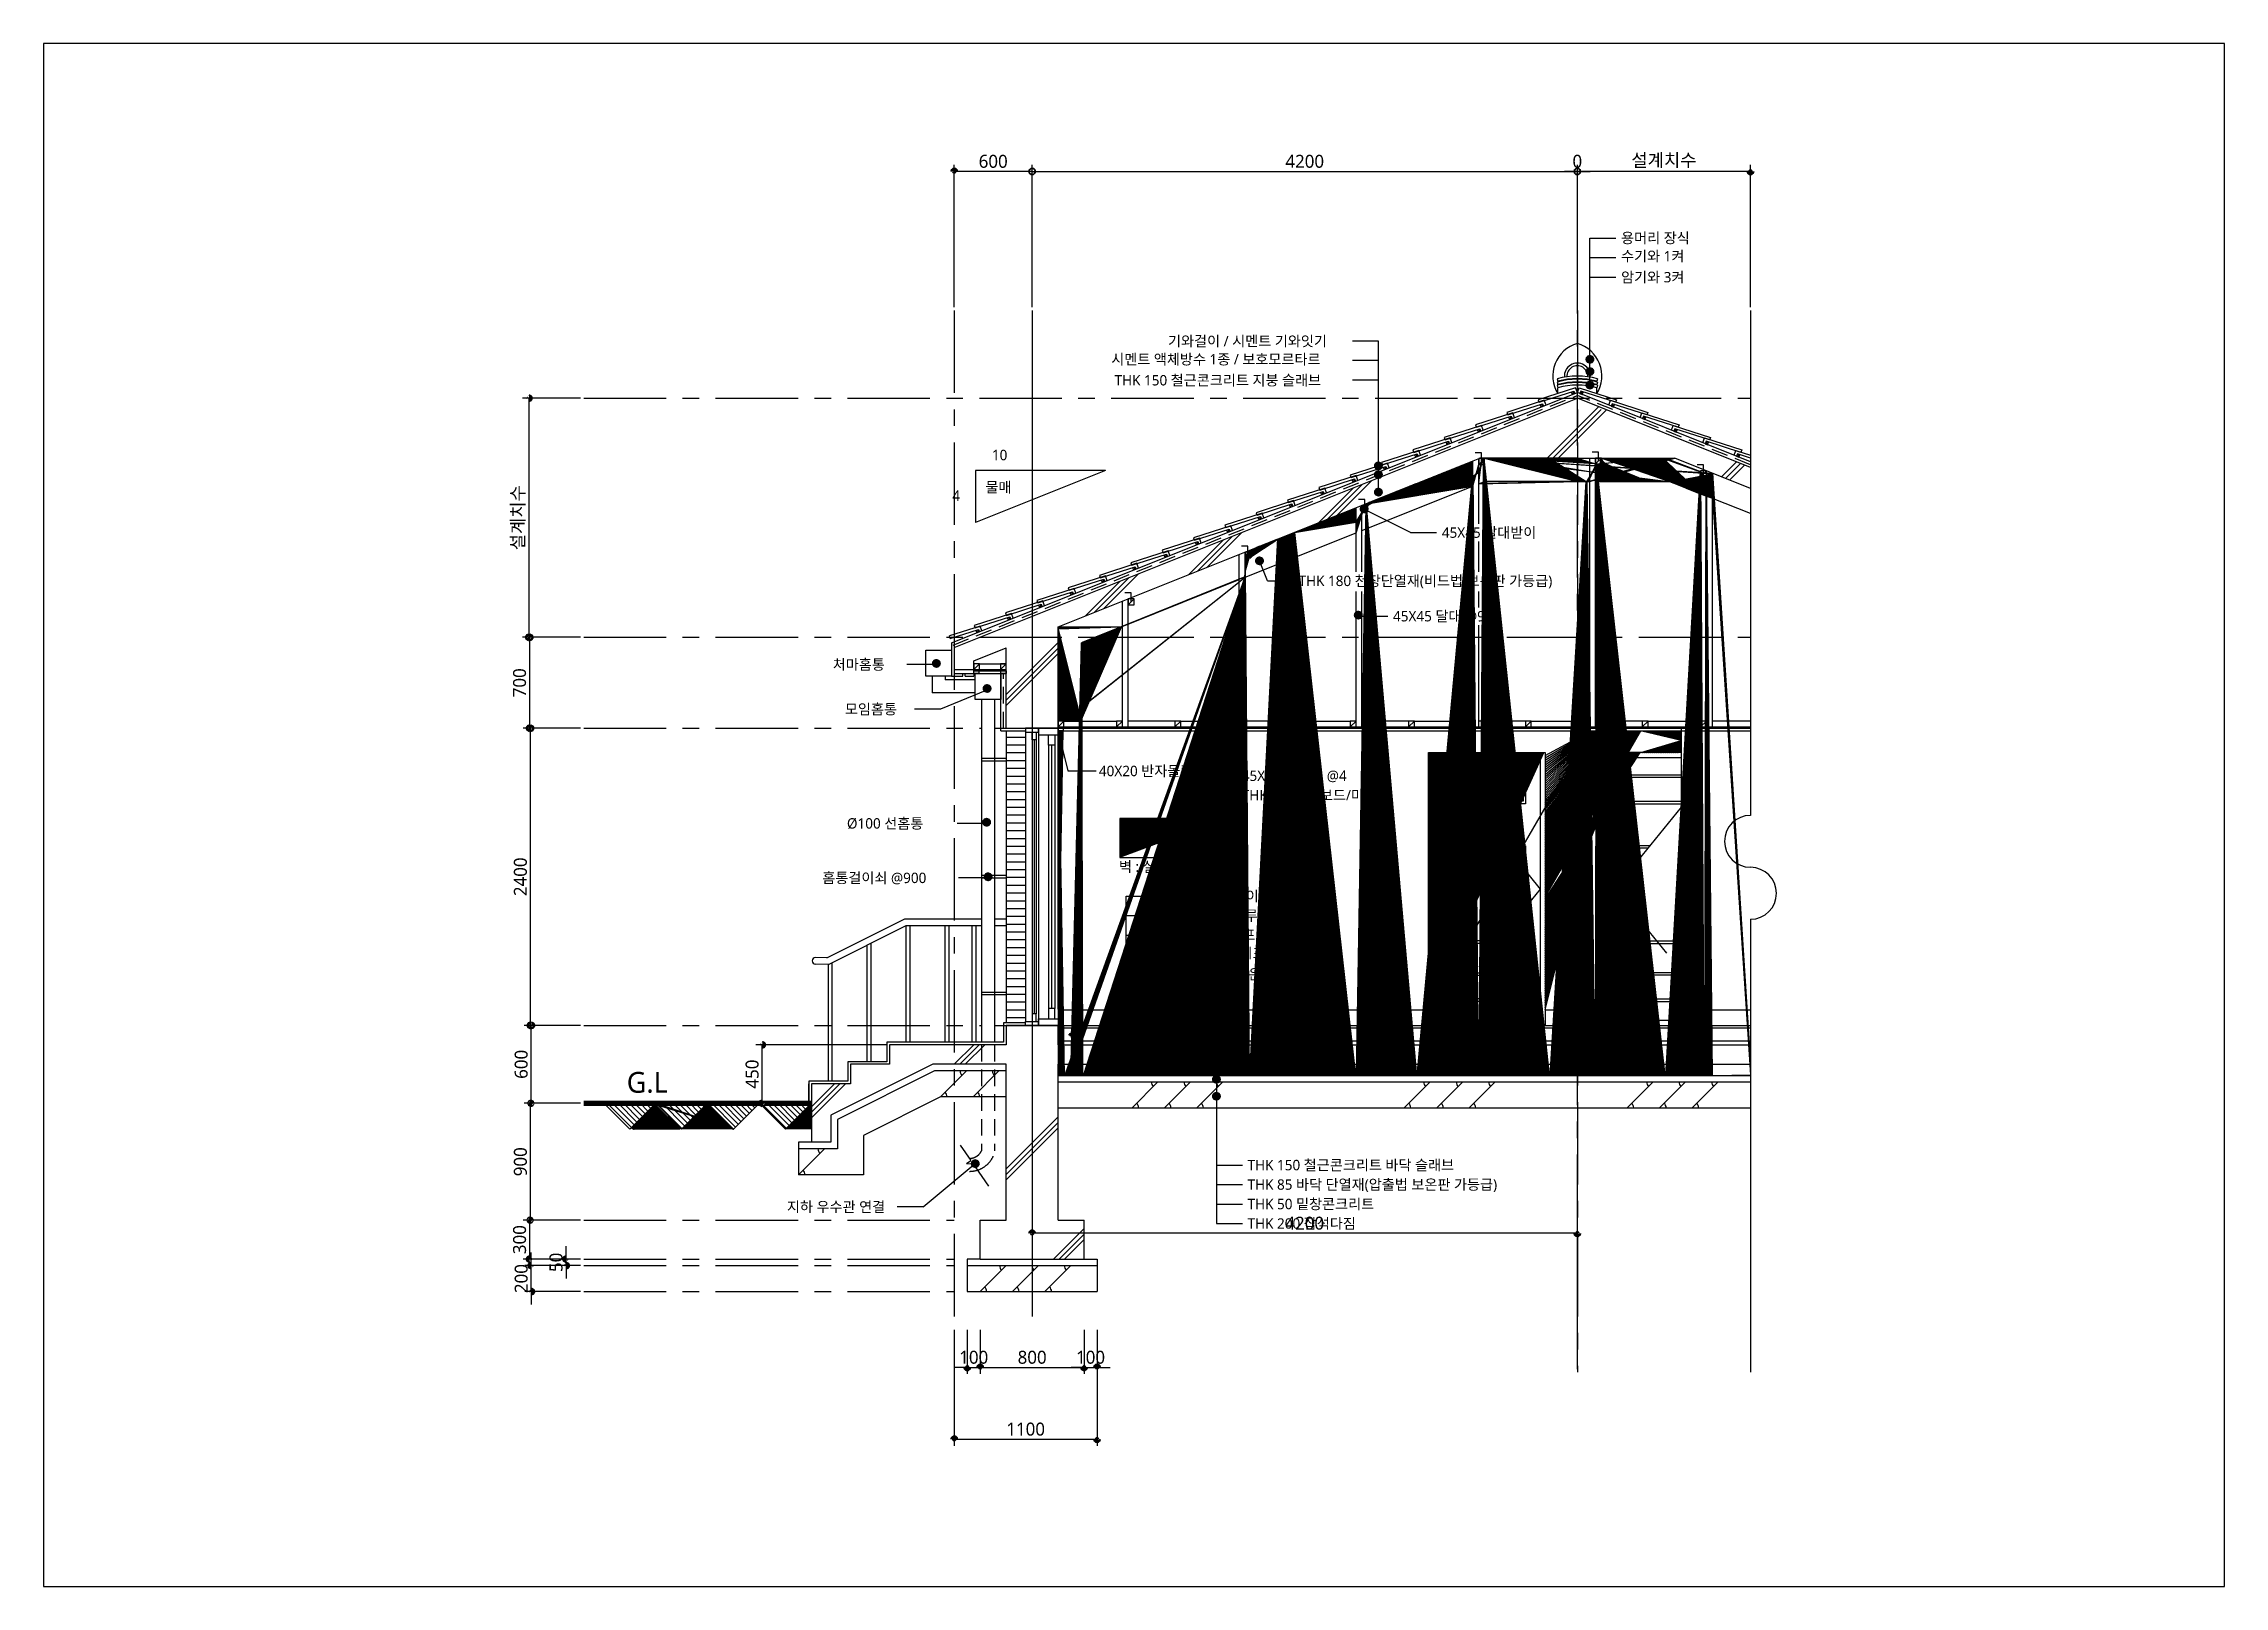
# Model space of a CAD drawing. Header units: millimetres. Extents: x 18875919977 to 37752253206, y 13263225700 to 26526468229.
# Drawn here: x 18875919977 to 18875936777, y 13263260702 to 13263272582 of the extents above.
import ezdxf
from ezdxf.enums import TextEntityAlignment as Align

# ---------------------------------------------------------------- set-up
doc = ezdxf.new("R2010")
doc.units = ezdxf.units.MM
doc.header["$LTSCALE"] = 20
doc.linetypes.add('CENTER', pattern=[50.8, 31.75, -6.35, 6.35, -6.35])
doc.linetypes.add('HIDDEN', pattern=[9.525, 6.35, -3.175])
for name, color, linetype in [('1-Cen', 1, 'CENTER'), ('2-Con', 2, 'Continuous'), ('3-ETC', 3, 'Continuous'), ('4-Win', 4, 'Continuous'), ('5-Fin', 5, 'Continuous'), ('6-Text', 7, 'Continuous')]:
    doc.layers.add(name, color=color, linetype=linetype)
doc.styles.get("Standard").update_dxf_attribs({"font": 'l_10646.ttf'})
doc.dimstyles.new('단면상세도', dxfattribs={"dimscale": 40, "dimtxt": 2.5, "dimasz": 2.5, "dimexe": 1.25, "dimexo": 0.625, "dimtad": 1, "dimtxsty": 'Standard', "dimblk": 'DOTSMALL', "dimcen": 2.5, "dimadec": 0, "dimazin": 0, "dimtfac": 1, "dimtix": 1, "dimtmove": 0, "dimatfit": 3, "dimfxl": 1, "dimarcsym": 0})
pattern_1 = [(45, (-150629.778, 24064.462), (-21.213203435596, 21.213203435596), [])]

msp = doc.modelspace()

# ---------------------------------------------------------------- texts
at = {"layer": '6-Text'}
for s, p in [('용머리 장식', (18875932129.14212, 13263271045.22353)), ('수기와 1켜', (18875932129.14212, 13263270905.11542)), ('암기와 3켜', (18875932129.14212, 13263270743.4938)), ('기와걸이 / 시멘트 기와잇기', (18875928638.81328, 13263270251.49751)), ('시멘트 액체방수 1종 / 보호모르타르', (18875928201.67814, 13263270111.3894)), ('THK 150 철근콘크리트 지붕 슬래브', (18875928227.24571, 13263269949.76778)), ('10', (18875927282.07563, 13263269373.98541)), ('물매', (18875927232.40913, 13263269125.81225)), ('4', (18875926976.98658, 13263269060.57378)), ('45X45 달대받이', (18875930748.21786, 13263268776.27328)), ('THK 180 천장단열재(비드법 보온판 가등급)', (18875929644.46811, 13263268404.78153)), ('45X45 달대 @900', (18875930372.22287, 13263268132.75801)), ('처마홈통', (18875926056.23571, 13263267760.65047)), ('모임홈통', (18875926149.57523, 13263267417.30042)), ('40X20 반자돌림', (18875928106.30288, 13263266940.73088)), ('45X45 반자틀 @4', (18875929207.17044, 13263266904.21372)), ('THK 9.5 석고보드/마감', (18875929207.17044, 13263266754.21372)), ('%%C100 선홈통', (18875926165.58035, 13263266537.32689)), ('홈통걸이쇠 @900', (18875925975.64572, 13263266117.65206)), ('벽 : 실크벽지 마감', (18875928260.77449, 13263266203.80661)), ('120x20 걸레받이', (18875928556.21135, 13263265977.63382)), ('THK 20 온돌마루 마감', (18875928556.21135, 13263265827.63382)), ('%%C25 온수 파이프 @250', (18875928556.21135, 13263265677.85003)), ('THK 100 경량기포콘크리트', (18875928556.21135, 13263265537.74193)), ('THK 30 바닥 보온재', (18875928556.21135, 13263265376.1203)), ('THK 150 철근콘크리트 바닥 슬래브', (18875929251.90497, 13263263906.09566)), ('THK 85 바닥 단열재(압출법 보온판 가등급)', (18875929251.90497, 13263263756.09566)), ('지하 우수관 연결', (18875925703.13514, 13263263584.38846)), ('THK 50 밑창콘크리트', (18875929251.90497, 13263263606.09566)), ('THK 200 잡석다짐', (18875929251.90497, 13263263456.09566))]:
    msp.add_text(s, height=80, dxfattribs=at).set_placement(p)
for s, p in [('거  실', (18875928708.35699, 13263266473.32408)), ('G.L', (18875924627.15579, 13263264583.199))]:
    msp.add_text(s, height=160, dxfattribs=at).set_placement(p, align=Align.MIDDLE_CENTER)

# ---------------------------------------------------------------- blocks, each defined once
blk = doc.blocks.new('_DotSmall')
at = {"color": 0, "linetype": 'ByBlock', "const_width": 0.5}
blk.add_lwpolyline([(-0.0625, 0, 1), (0.0625, 0, 1)], format="xyb", close=True, dxfattribs=at)
blk = doc.blocks.new('*D14')
at = {"layer": '6-Text', "color": 0, "lineweight": -2, "transparency": 16777216}
for p, q in [((18875924112.86149, 13263269851.56296), (18875923665.13119, 13263269851.56296)), ((18875923715.13119, 13263269851.56296), (18875923715.13119, 13263268010.00801)), ((18875924112.86149, 13263268010.00801), (18875923665.13119, 13263268010.00801))]:
    blk.add_line(p, q, dxfattribs=at)
at = {"layer": 'Defpoints', "color": 0, "transparency": 16777216}
for p in [(18875924137.86149, 13263269851.56296), (18875923715.13119, 13263268010.00801), (18875924137.86149, 13263268010.00801)]:
    blk.add_point(p, dxfattribs=at)
at = {"layer": '6-Text', "color": 0, "lineweight": -2, "transparency": 16777216, "xscale": 100, "yscale": 100, "zscale": 100}
for p, rotation in [((18875923715.13119, 13263269851.56296), 90), ((18875923715.13119, 13263268010.00801), 270)]:
    blk.add_blockref('_DotSmall', p, dxfattribs=dict(at, rotation=rotation))
at = {"layer": '6-Text', "color": 0, "transparency": 16777216, "insert": (18875923634.33891, 13263268930.78547), "char_height": 100, "attachment_point": 5, "rotation": 90}
blk.add_mtext('{\\fGulim|b0|i0|c129|p50;설계치수}', dxfattribs=at)
blk = doc.blocks.new('*D15')
at = {"layer": '6-Text', "color": 0, "lineweight": -2, "transparency": 16777216}
for p, q in [((18875924112.86149, 13263268010.00801), (18875923671.38119, 13263268010.00801)), ((18875923721.38119, 13263267310.00801), (18875923721.38119, 13263268010.00801)), ((18875924112.86149, 13263267310.00801), (18875923671.38119, 13263267310.00801))]:
    blk.add_line(p, q, dxfattribs=at)
at = {"layer": 'Defpoints', "color": 0, "transparency": 16777216}
for p in [(18875923721.38119, 13263268010.00801), (18875924137.86149, 13263268010.00801), (18875924137.86149, 13263267310.00801)]:
    blk.add_point(p, dxfattribs=at)
at = {"layer": '6-Text', "color": 0, "lineweight": -2, "transparency": 16777216, "xscale": 100, "yscale": 100, "zscale": 100}
for p, rotation in [((18875923721.38119, 13263268010.00801), 90), ((18875923721.38119, 13263267310.00801), 270)]:
    blk.add_blockref('_DotSmall', p, dxfattribs=dict(at, rotation=rotation))
at = {"layer": '6-Text', "color": 0, "transparency": 16777216, "insert": (18875923643.88119, 13263267660.008), "char_height": 100, "attachment_point": 5, "rotation": 90}
blk.add_mtext('700', dxfattribs=at)
blk = doc.blocks.new('*D16')
at = {"layer": '6-Text', "color": 0, "lineweight": -2, "transparency": 16777216}
for p, q in [((18875924087.8615, 13263267310.00802), (18875923677.63122, 13263267310.00802)), ((18875923727.63122, 13263265021.85099), (18875923727.63122, 13263267310.00802)), ((18875924112.86149, 13263265021.85099), (18875923677.63122, 13263265021.85099))]:
    blk.add_line(p, q, dxfattribs=at)
at = {"layer": 'Defpoints', "color": 0, "transparency": 16777216}
for p in [(18875923727.63122, 13263267310.00802), (18875924112.8615, 13263267310.00802), (18875924137.86149, 13263265021.85099)]:
    blk.add_point(p, dxfattribs=at)
at = {"layer": '6-Text', "color": 0, "lineweight": -2, "transparency": 16777216, "xscale": 100, "yscale": 100, "zscale": 100}
for p, rotation in [((18875923727.63122, 13263267310.00802), 90), ((18875923727.63122, 13263265021.85099), 270)]:
    blk.add_blockref('_DotSmall', p, dxfattribs=dict(at, rotation=rotation))
at = {"layer": '6-Text', "color": 0, "transparency": 16777216, "insert": (18875923650.13122, 13263266165.9295), "char_height": 100, "attachment_point": 5, "rotation": 90}
blk.add_mtext('2400', dxfattribs=at)
blk = doc.blocks.new('*D17')
at = {"layer": '6-Text', "color": 0, "lineweight": -2, "transparency": 16777216}
for p, q in [((18875924112.86149, 13263265021.85099), (18875923683.88123, 13263265021.85099)), ((18875923733.88123, 13263264421.85099), (18875923733.88123, 13263265021.85099)), ((18875924112.79642, 13263264421.85099), (18875923683.88123, 13263264421.85099))]:
    blk.add_line(p, q, dxfattribs=at)
at = {"layer": 'Defpoints', "color": 0, "transparency": 16777216}
for p in [(18875923733.88123, 13263265021.85099), (18875924137.86149, 13263265021.85099), (18875924137.79642, 13263264421.85099)]:
    blk.add_point(p, dxfattribs=at)
at = {"layer": '6-Text', "color": 0, "lineweight": -2, "transparency": 16777216, "xscale": 100, "yscale": 100, "zscale": 100}
for p, rotation in [((18875923733.88123, 13263265021.85099), 90), ((18875923733.88123, 13263264421.85099), 270)]:
    blk.add_blockref('_DotSmall', p, dxfattribs=dict(at, rotation=rotation))
at = {"layer": '6-Text', "color": 0, "transparency": 16777216, "insert": (18875923656.38123, 13263264721.85098), "char_height": 100, "attachment_point": 5, "rotation": 90}
blk.add_mtext('600', dxfattribs=at)
blk = doc.blocks.new('*D20')
at = {"layer": '6-Text', "color": 0, "lineweight": -2, "transparency": 16777216}
for p, q in [((18875924112.86149, 13263263171.85099), (18875923683.88125, 13263263171.85099)), ((18875923733.88125, 13263263171.85099), (18875923733.88125, 13263263271.85099)), ((18875923733.88125, 13263262971.85099), (18875923733.88125, 13263263171.85099)), ((18875924112.86149, 13263262971.85099), (18875923683.88125, 13263262971.85099)), ((18875923733.88125, 13263262971.85099), (18875923733.88125, 13263262871.85099))]:
    blk.add_line(p, q, dxfattribs=at)
at = {"layer": 'Defpoints', "color": 0, "transparency": 16777216}
for p in [(18875923733.88125, 13263263171.85099), (18875924137.86149, 13263263171.85099), (18875924137.86149, 13263262971.85099)]:
    blk.add_point(p, dxfattribs=at)
at = {"layer": '6-Text', "color": 0, "lineweight": -2, "transparency": 16777216, "xscale": 100, "yscale": 100, "zscale": 100}
for p, rotation in [((18875923733.88125, 13263263171.85099), 270), ((18875923733.88125, 13263262971.85099), 90)]:
    blk.add_blockref('_DotSmall', p, dxfattribs=dict(at, rotation=rotation))
at = {"layer": '6-Text', "color": 0, "transparency": 16777216, "insert": (18875923656.38125, 13263263071.85098), "char_height": 100, "attachment_point": 5, "rotation": 90}
blk.add_mtext('200', dxfattribs=at)
blk = doc.blocks.new('*D21')
at = {"layer": '6-Text', "color": 0, "lineweight": -2, "transparency": 16777216}
for p, q in [((18875924112.79642, 13263264421.85099), (18875923677.63125, 13263264421.85099)), ((18875923727.63125, 13263263521.85099), (18875923727.63125, 13263264421.85099)), ((18875924112.86149, 13263263521.85099), (18875923677.63125, 13263263521.85099))]:
    blk.add_line(p, q, dxfattribs=at)
at = {"layer": 'Defpoints', "color": 0, "transparency": 16777216}
for p in [(18875923727.63125, 13263264421.85099), (18875924137.79642, 13263264421.85099), (18875924137.86149, 13263263521.85099)]:
    blk.add_point(p, dxfattribs=at)
at = {"layer": '6-Text', "color": 0, "lineweight": -2, "transparency": 16777216, "xscale": 100, "yscale": 100, "zscale": 100}
for p, rotation in [((18875923727.63125, 13263264421.85099), 90), ((18875923727.63125, 13263263521.85099), 270)]:
    blk.add_blockref('_DotSmall', p, dxfattribs=dict(at, rotation=rotation))
at = {"layer": '6-Text', "color": 0, "transparency": 16777216, "insert": (18875923650.13125, 13263263971.85098), "char_height": 100, "attachment_point": 5, "rotation": 90}
blk.add_mtext('900', dxfattribs=at)
blk = doc.blocks.new('*D22')
at = {"layer": '6-Text', "color": 0, "lineweight": -2, "transparency": 16777216}
for p, q in [((18875924112.86149, 13263263521.851), (18875923671.38126, 13263263521.851)), ((18875923721.38126, 13263263221.85099), (18875923721.38126, 13263263521.851)), ((18875924112.86149, 13263263221.85099), (18875923671.38126, 13263263221.85099))]:
    blk.add_line(p, q, dxfattribs=at)
at = {"layer": 'Defpoints', "color": 0, "transparency": 16777216}
for p in [(18875923721.38126, 13263263521.851), (18875924137.86149, 13263263521.851), (18875924137.86149, 13263263221.85099)]:
    blk.add_point(p, dxfattribs=at)
at = {"layer": '6-Text', "color": 0, "lineweight": -2, "transparency": 16777216, "xscale": 100, "yscale": 100, "zscale": 100}
for p, rotation in [((18875923721.38126, 13263263521.851), 90), ((18875923721.38126, 13263263221.85099), 270)]:
    blk.add_blockref('_DotSmall', p, dxfattribs=dict(at, rotation=rotation))
at = {"layer": '6-Text', "color": 0, "transparency": 16777216, "insert": (18875923643.88126, 13263263371.85098), "char_height": 100, "attachment_point": 5, "rotation": 90}
blk.add_mtext('300', dxfattribs=at)
blk = doc.blocks.new('*D23')
at = {"layer": '6-Text', "color": 0, "lineweight": -2, "transparency": 16777216}
for p, q in [((18875924112.86149, 13263263221.85099), (18875923952.19349, 13263263221.85099)), ((18875924112.86149, 13263263171.85099), (18875923952.19349, 13263263171.85099)), ((18875924002.19349, 13263263221.85099), (18875924002.19349, 13263263321.85099)), ((18875924002.19349, 13263263171.85099), (18875924002.19349, 13263263221.85099)), ((18875924002.19349, 13263263171.85099), (18875924002.19349, 13263263071.85099))]:
    blk.add_line(p, q, dxfattribs=at)
at = {"layer": 'Defpoints', "color": 0, "transparency": 16777216}
for p in [(18875924002.19349, 13263263221.85099), (18875924137.86149, 13263263221.85099), (18875924137.86149, 13263263171.85099)]:
    blk.add_point(p, dxfattribs=at)
at = {"layer": '6-Text', "color": 0, "lineweight": -2, "transparency": 16777216, "xscale": 100, "yscale": 100, "zscale": 100}
for p, rotation in [((18875924002.19349, 13263263221.85099), 270), ((18875924002.19349, 13263263171.85099), 90)]:
    blk.add_blockref('_DotSmall', p, dxfattribs=dict(at, rotation=rotation))
at = {"layer": '6-Text', "color": 0, "transparency": 16777216, "insert": (18875923924.69349, 13263263196.85098), "char_height": 100, "attachment_point": 5, "rotation": 90}
blk.add_mtext('50', dxfattribs=at)
blk = doc.blocks.new('*D24')
at = {"layer": '6-Text', "color": 0, "lineweight": -2, "transparency": 16777216}
for p, q in [((18875927092.22287, 13263262678.11972), (18875927092.22287, 13263262338.00517)), ((18875927192.22287, 13263262678.11972), (18875927192.22287, 13263262338.00517)), ((18875927092.22287, 13263262388.00517), (18875926992.22287, 13263262388.00517)), ((18875927092.22287, 13263262388.00517), (18875927192.22287, 13263262388.00517)), ((18875927192.22287, 13263262388.00517), (18875927292.22287, 13263262388.00517))]:
    blk.add_line(p, q, dxfattribs=at)
at = {"layer": 'Defpoints', "color": 0, "transparency": 16777216}
for p in [(18875927092.22287, 13263262703.11972), (18875927192.22287, 13263262703.11972), (18875927192.22287, 13263262388.00517)]:
    blk.add_point(p, dxfattribs=at)
at = {"layer": '6-Text', "color": 0, "lineweight": -2, "transparency": 16777216, "xscale": 100, "yscale": 100, "zscale": 100}
blk.add_blockref('_DotSmall', (18875927092.22287, 13263262388.00517), dxfattribs=at)
at = {"layer": '6-Text', "color": 0, "lineweight": -2, "transparency": 16777216, "xscale": 100, "yscale": 100, "zscale": 100, "rotation": 180}
blk.add_blockref('_DotSmall', (18875927192.22287, 13263262388.00517), dxfattribs=at)
at = {"layer": '6-Text', "color": 0, "transparency": 16777216, "insert": (18875927142.22287, 13263262465.50517), "char_height": 100, "attachment_point": 5}
blk.add_mtext('100', dxfattribs=at)
blk = doc.blocks.new('*D25')
at = {"layer": '6-Text', "color": 0, "lineweight": -2, "transparency": 16777216}
for p, q in [((18875927192.22287, 13263262678.11972), (18875927192.22287, 13263262338.00517)), ((18875927992.22287, 13263262678.11972), (18875927992.22287, 13263262338.00517)), ((18875927192.22287, 13263262388.00517), (18875927992.22287, 13263262388.00517))]:
    blk.add_line(p, q, dxfattribs=at)
at = {"layer": 'Defpoints', "color": 0, "transparency": 16777216}
for p in [(18875927192.22287, 13263262703.11972), (18875927992.22287, 13263262703.11972), (18875927992.22287, 13263262388.00517)]:
    blk.add_point(p, dxfattribs=at)
at = {"layer": '6-Text', "color": 0, "lineweight": -2, "transparency": 16777216, "xscale": 100, "yscale": 100, "zscale": 100, "rotation": 180}
blk.add_blockref('_DotSmall', (18875927192.22287, 13263262388.00517), dxfattribs=at)
at = {"layer": '6-Text', "color": 0, "lineweight": -2, "transparency": 16777216, "xscale": 100, "yscale": 100, "zscale": 100}
blk.add_blockref('_DotSmall', (18875927992.22287, 13263262388.00517), dxfattribs=at)
at = {"layer": '6-Text', "color": 0, "transparency": 16777216, "insert": (18875927592.22287, 13263262465.50517), "char_height": 100, "attachment_point": 5}
blk.add_mtext('800', dxfattribs=at)
blk = doc.blocks.new('*D26')
at = {"layer": '6-Text', "color": 0, "lineweight": -2, "transparency": 16777216}
for p, q in [((18875927992.22287, 13263262678.11972), (18875927992.22287, 13263262338.00517)), ((18875928092.22287, 13263262678.11972), (18875928092.22287, 13263262338.00517)), ((18875927992.22287, 13263262388.00517), (18875927892.22287, 13263262388.00517)), ((18875927992.22287, 13263262388.00517), (18875928092.22287, 13263262388.00517)), ((18875928092.22287, 13263262388.00517), (18875928192.22287, 13263262388.00517))]:
    blk.add_line(p, q, dxfattribs=at)
at = {"layer": 'Defpoints', "color": 0, "transparency": 16777216}
for p in [(18875927992.22287, 13263262703.11972), (18875928092.22287, 13263262703.11972), (18875928092.22287, 13263262388.00517)]:
    blk.add_point(p, dxfattribs=at)
at = {"layer": '6-Text', "color": 0, "lineweight": -2, "transparency": 16777216, "xscale": 100, "yscale": 100, "zscale": 100}
blk.add_blockref('_DotSmall', (18875927992.22287, 13263262388.00517), dxfattribs=at)
at = {"layer": '6-Text', "color": 0, "lineweight": -2, "transparency": 16777216, "xscale": 100, "yscale": 100, "zscale": 100, "rotation": 180}
blk.add_blockref('_DotSmall', (18875928092.22287, 13263262388.00517), dxfattribs=at)
at = {"layer": '6-Text', "color": 0, "transparency": 16777216, "insert": (18875928042.22287, 13263262465.50517), "char_height": 100, "attachment_point": 5}
blk.add_mtext('100', dxfattribs=at)
blk = doc.blocks.new('*D27')
at = {"layer": '6-Text', "color": 0, "lineweight": -2, "transparency": 16777216}
for p, q in [((18875926992.22287, 13263262678.11972), (18875926992.22287, 13263261784.71907)), ((18875928092.22287, 13263262678.11972), (18875928092.22287, 13263261784.71907)), ((18875926992.22287, 13263261834.71907), (18875928092.22287, 13263261834.71907))]:
    blk.add_line(p, q, dxfattribs=at)
at = {"layer": 'Defpoints', "color": 0, "transparency": 16777216}
for p in [(18875926992.22287, 13263262703.11972), (18875928092.22287, 13263262703.11972), (18875928092.22287, 13263261834.71907)]:
    blk.add_point(p, dxfattribs=at)
at = {"layer": '6-Text', "color": 0, "lineweight": -2, "transparency": 16777216, "xscale": 100, "yscale": 100, "zscale": 100, "rotation": 180}
blk.add_blockref('_DotSmall', (18875926992.22287, 13263261834.71907), dxfattribs=at)
at = {"layer": '6-Text', "color": 0, "lineweight": -2, "transparency": 16777216, "xscale": 100, "yscale": 100, "zscale": 100}
blk.add_blockref('_DotSmall', (18875928092.22287, 13263261834.71907), dxfattribs=at)
at = {"layer": '6-Text', "color": 0, "transparency": 16777216, "insert": (18875927542.22287, 13263261912.21907), "char_height": 100, "attachment_point": 5}
blk.add_mtext('1100', dxfattribs=at)
blk = doc.blocks.new('*D28')
at = {"layer": '6-Text', "color": 0, "lineweight": -2, "transparency": 16777216}
for p, q in [((18875926467.22288, 13263264871.85099), (18875925462.76473, 13263264871.85099)), ((18875925512.76473, 13263264421.85099), (18875925512.76473, 13263264871.85099)), ((18875925867.22288, 13263264421.85099), (18875925462.76473, 13263264421.85099))]:
    blk.add_line(p, q, dxfattribs=at)
at = {"layer": 'Defpoints', "color": 0, "transparency": 16777216}
for p in [(18875925512.76473, 13263264871.85099), (18875926492.22288, 13263264871.85099), (18875925892.22288, 13263264421.85099)]:
    blk.add_point(p, dxfattribs=at)
at = {"layer": '6-Text', "color": 0, "lineweight": -2, "transparency": 16777216, "xscale": 100, "yscale": 100, "zscale": 100}
for p, rotation in [((18875925512.76473, 13263264871.85099), 90), ((18875925512.76473, 13263264421.85099), 270)]:
    blk.add_blockref('_DotSmall', p, dxfattribs=dict(at, rotation=rotation))
at = {"layer": '6-Text', "color": 0, "transparency": 16777216, "insert": (18875925435.26473, 13263264646.85098), "char_height": 100, "attachment_point": 5, "rotation": 90}
blk.add_mtext('450', dxfattribs=at)
blk = doc.blocks.new('*D29')
at = {"layer": '6-Text', "color": 0, "lineweight": -2, "transparency": 16777216}
for p, q in [((18875926992.22287, 13263270552.40053), (18875926992.22287, 13263271647.51558)), ((18875927592.22287, 13263271597.51558), (18875926992.22287, 13263271597.51558)), ((18875927592.22287, 13263270552.40053), (18875927592.22287, 13263271647.51558))]:
    blk.add_line(p, q, dxfattribs=at)
at = {"layer": 'Defpoints', "color": 0, "transparency": 16777216}
for p in [(18875926992.22287, 13263271597.51558), (18875926992.22287, 13263270527.40053), (18875927592.22287, 13263270527.40053)]:
    blk.add_point(p, dxfattribs=at)
at = {"layer": '6-Text', "color": 0, "lineweight": -2, "transparency": 16777216, "xscale": 100, "yscale": 100, "zscale": 100, "rotation": 180}
blk.add_blockref('_DotSmall', (18875926992.22287, 13263271597.51558), dxfattribs=at)
at = {"layer": '6-Text', "color": 0, "lineweight": -2, "transparency": 16777216, "xscale": 100, "yscale": 100, "zscale": 100}
blk.add_blockref('_DotSmall', (18875927592.22287, 13263271597.51558), dxfattribs=at)
at = {"layer": '6-Text', "color": 0, "transparency": 16777216, "insert": (18875927292.22287, 13263271675.01558), "char_height": 100, "attachment_point": 5}
blk.add_mtext('600', dxfattribs=at)
blk = doc.blocks.new('*D30')
at = {"layer": '6-Text', "color": 0, "lineweight": -2, "transparency": 16777216}
for p, q in [((18875927592.22287, 13263270502.40053), (18875927592.22287, 13263263370.55234)), ((18875931792.22287, 13263263420.55234), (18875927592.22287, 13263263420.55234)), ((18875931792.22287, 13263262375.43729), (18875931792.22287, 13263263470.55234))]:
    blk.add_line(p, q, dxfattribs=at)
at = {"layer": 'Defpoints', "color": 0, "transparency": 16777216}
for p in [(18875927592.22287, 13263270527.40053), (18875927592.22287, 13263263420.55234), (18875931792.22287, 13263262350.43729)]:
    blk.add_point(p, dxfattribs=at)
at = {"layer": '6-Text', "color": 0, "lineweight": -2, "transparency": 16777216, "xscale": 100, "yscale": 100, "zscale": 100, "rotation": 180}
blk.add_blockref('_DotSmall', (18875927592.22287, 13263263420.55234), dxfattribs=at)
at = {"layer": '6-Text', "color": 0, "lineweight": -2, "transparency": 16777216, "xscale": 100, "yscale": 100, "zscale": 100}
blk.add_blockref('_DotSmall', (18875931792.22287, 13263263420.55234), dxfattribs=at)
at = {"layer": '6-Text', "color": 0, "transparency": 16777216, "insert": (18875929692.22287, 13263263498.05234), "char_height": 100, "attachment_point": 5}
blk.add_mtext('4200', dxfattribs=at)
blk = doc.blocks.new('*D31')
at = {"layer": '1-Cen', "color": 0, "lineweight": -2, "transparency": 16777216}
for p, q in [((18875931792.22287, 13263271597.51558), (18875931692.22287, 13263271597.51558)), ((18875931792.22287, 13263262375.43729), (18875931792.22287, 13263271647.51558)), ((18875931792.22287, 13263270552.40053), (18875931792.22287, 13263271647.51558)), ((18875931792.22287, 13263271597.51558), (18875931892.22287, 13263271597.51558)), ((18875931792.22287, 13263271597.51558), (18875931792.22287, 13263271597.51558))]:
    blk.add_line(p, q, dxfattribs=at)
at = {"layer": 'Defpoints', "color": 0, "transparency": 16777216}
for p in [(18875931792.22287, 13263271597.51558), (18875931792.22287, 13263270527.40053), (18875931792.22287, 13263262350.43729)]:
    blk.add_point(p, dxfattribs=at)
at = {"layer": '1-Cen', "color": 0, "lineweight": -2, "transparency": 16777216, "xscale": 100, "yscale": 100, "zscale": 100}
blk.add_blockref('_DotSmall', (18875931792.22287, 13263271597.51558), dxfattribs=at)
at = {"layer": '1-Cen', "color": 0, "lineweight": -2, "transparency": 16777216, "xscale": 100, "yscale": 100, "zscale": 100, "rotation": 180}
blk.add_blockref('_DotSmall', (18875931792.22287, 13263271597.51558), dxfattribs=at)
at = {"layer": '1-Cen', "color": 0, "transparency": 16777216, "insert": (18875931792.22287, 13263271675.01558), "char_height": 100, "attachment_point": 5}
blk.add_mtext('0', dxfattribs=at)
blk = doc.blocks.new('*D32')
at = {"layer": '6-Text', "color": 0, "lineweight": -2, "transparency": 16777216}
for p, q in [((18875931792.22287, 13263270552.40053), (18875931792.22287, 13263271647.51558)), ((18875933126.14093, 13263271597.51558), (18875931792.22287, 13263271597.51558)), ((18875933126.14093, 13263270552.40053), (18875933126.14093, 13263271647.51558))]:
    blk.add_line(p, q, dxfattribs=at)
at = {"layer": 'Defpoints', "color": 0, "transparency": 16777216}
for p in [(18875931792.22287, 13263271597.51558), (18875931792.22287, 13263270527.40053), (18875933126.14093, 13263270527.40053)]:
    blk.add_point(p, dxfattribs=at)
at = {"layer": '6-Text', "color": 0, "lineweight": -2, "transparency": 16777216, "xscale": 100, "yscale": 100, "zscale": 100, "rotation": 180}
blk.add_blockref('_DotSmall', (18875931792.22287, 13263271597.51558), dxfattribs=at)
at = {"layer": '6-Text', "color": 0, "lineweight": -2, "transparency": 16777216, "xscale": 100, "yscale": 100, "zscale": 100}
blk.add_blockref('_DotSmall', (18875933126.14093, 13263271597.51558), dxfattribs=at)
at = {"layer": '6-Text', "color": 0, "transparency": 16777216, "insert": (18875932459.1819, 13263271678.30785), "char_height": 100, "attachment_point": 5}
blk.add_mtext('{\\fGulim|b0|i0|c129|p50;설계치수}', dxfattribs=at)
blk = doc.blocks.new('*D33')
at = {"layer": '6-Text', "color": 0, "lineweight": -2, "transparency": 16777216}
for p, q in [((18875927592.22287, 13263271616.26558), (18875927592.22287, 13263271647.51558)), ((18875927592.22287, 13263271597.51558), (18875931792.22287, 13263271597.51558)), ((18875931792.22287, 13263271622.51558), (18875931792.22287, 13263271647.51558))]:
    blk.add_line(p, q, dxfattribs=at)
at = {"layer": 'Defpoints', "color": 0, "transparency": 16777216}
for p in [(18875927592.22287, 13263271591.26558), (18875931792.22287, 13263271597.51558), (18875931792.22287, 13263271597.51558)]:
    blk.add_point(p, dxfattribs=at)
at = {"layer": '6-Text', "color": 0, "lineweight": -2, "transparency": 16777216, "xscale": 100, "yscale": 100, "zscale": 100, "rotation": 180}
blk.add_blockref('_DotSmall', (18875927592.22287, 13263271597.51558), dxfattribs=at)
at = {"layer": '6-Text', "color": 0, "lineweight": -2, "transparency": 16777216, "xscale": 100, "yscale": 100, "zscale": 100}
blk.add_blockref('_DotSmall', (18875931792.22287, 13263271597.51558), dxfattribs=at)
at = {"layer": '6-Text', "color": 0, "transparency": 16777216, "insert": (18875929692.22287, 13263271675.01558), "char_height": 100, "attachment_point": 5}
blk.add_mtext('4200', dxfattribs=at)

# ---------------------------------------------------------------- dimensions: what is measured, and where the dimension line sits
at = {"layer": '1-Cen'}
dim = msp.add_linear_dim(base=(18875931792.222869873, 13263271597.5155792236), p1=(18875931792.222869873, 13263262350.4372901917), p2=(18875931792.222869873, 13263270527.4005298615), dimstyle='단면상세도', dxfattribs=at)
dim.commit()
dim.dimension.update_dxf_attribs({"geometry": '*D31', "text_midpoint": (18875931792.222869873, 13263271675.0155792236)})
at = {"layer": '6-Text'}
for base, p1, p2, picture, middle in [((18875926992.22287, 13263271597.51558), (18875927592.22287, 13263270527.40053), (18875926992.22287, 13263270527.40053), '*D29', (18875927292.22287, 13263271675.01558)), ((18875931792.22287, 13263271597.51558), (18875927592.22287, 13263271591.26558), (18875931792.22287, 13263271597.51558), '*D33', (18875929692.22287, 13263271675.01558)), ((18875927592.22287, 13263263420.55234), (18875931792.22287, 13263262350.43729), (18875927592.22287, 13263270527.40053), '*D30', (18875929692.22287, 13263263498.05234)), ((18875928092.22287, 13263261834.71907), (18875926992.22287, 13263262703.11972), (18875928092.22287, 13263262703.11972), '*D27', (18875927542.22287, 13263261912.21907)), ((18875927192.22287, 13263262388.00517), (18875927092.22287, 13263262703.11972), (18875927192.22287, 13263262703.11972), '*D24', (18875927142.22287, 13263262465.50517)), ((18875927992.22287, 13263262388.00517), (18875927192.22287, 13263262703.11972), (18875927992.22287, 13263262703.11972), '*D25', (18875927592.22287, 13263262465.50517)), ((18875928092.22287, 13263262388.00517), (18875927992.22287, 13263262703.11972), (18875928092.22287, 13263262703.11972), '*D26', (18875928042.22287, 13263262465.50517))]:
    dim = msp.add_linear_dim(base=base, p1=p1, p2=p2, dimstyle='단면상세도', dxfattribs=at)
    dim.commit()
    dim.dimension.update_dxf_attribs({"geometry": picture, "text_midpoint": middle})
dim = msp.add_linear_dim(base=(18875931792.22287, 13263271597.51558), p1=(18875933126.14093, 13263270527.40053), p2=(18875931792.22287, 13263270527.40053), text='{\\fGulim|b0|i0|c129|p50;설계치수}', dimstyle='단면상세도', dxfattribs=at)
dim.commit()
dim.dimension.update_dxf_attribs({"geometry": '*D32', "text_midpoint": (18875932459.1819, 13263271678.30785)})
for base, p1, p2, text, picture, middle in [((18875923715.13119, 13263268010.00801), (18875924137.86148, 13263269851.56295), (18875924137.86148, 13263268010.00801), '{\\fGulim|b0|i0|c129|p50;설계치수}', '*D14', (18875923634.33891, 13263268930.78547)), ((18875923727.63122, 13263267310.00802), (18875924137.86148, 13263265021.85098), (18875924112.86149, 13263267310.00801), '2400', '*D16', (18875923650.13122, 13263266165.9295))]:
    dim = msp.add_linear_dim(base=base, p1=p1, p2=p2, angle=90, text=text, dimstyle='단면상세도', dxfattribs=at)
    dim.commit()
    dim.dimension.update_dxf_attribs({"geometry": picture, "text_midpoint": middle})
for base, p1, p2, picture, middle in [((18875923721.38119, 13263268010.00801), (18875924137.86148, 13263267310.00801), (18875924137.86148, 13263268010.00801), '*D15', (18875923643.88119, 13263267660.008)), ((18875923733.88123, 13263265021.85099), (18875924137.79642, 13263264421.85098), (18875924137.86148, 13263265021.85098), '*D17', (18875923656.38123, 13263264721.85098)), ((18875925512.76473, 13263264871.85099), (18875925892.22287, 13263264421.85098), (18875926492.22287, 13263264871.85099), '*D28', (18875925435.26473, 13263264646.85098)), ((18875923727.63125, 13263264421.85099), (18875924137.86148, 13263263521.85098), (18875924137.79642, 13263264421.85098), '*D21', (18875923650.13125, 13263263971.85098)), ((18875923721.38126, 13263263521.851), (18875924137.86148, 13263263221.85098), (18875924137.86148, 13263263521.85099), '*D22', (18875923643.88126, 13263263371.85098)), ((18875923733.88125, 13263263171.85099), (18875924137.86148, 13263262971.85098), (18875924137.86148, 13263263171.85098), '*D20', (18875923656.38125, 13263263071.85098)), ((18875924002.19349, 13263263221.85099), (18875924137.86148, 13263263171.85098), (18875924137.86148, 13263263221.85098), '*D23', (18875923924.69349, 13263263196.85098))]:
    dim = msp.add_linear_dim(base=base, p1=p1, p2=p2, angle=90, dimstyle='단면상세도', dxfattribs=at)
    dim.commit()
    dim.dimension.update_dxf_attribs({"geometry": picture, "text_midpoint": middle})

# ---------------------------------------------------------------- hatches: boundary and pattern name
at = {"layer": '2-Con'}
h = msp.add_hatch(dxfattribs=at)
h.set_pattern_fill('_USER', color=256, scale=30, angle=45, pattern_type=0)
h.set_pattern_definition(pattern_1)
h.paths.add_polyline_path([(18875925892.22287, 13263264421.85098), (18875925692.22287, 13263264221.85098), (18875925892.22287, 13263264221.85098)])
h.paths.add_polyline_path([(18875925492.22287, 13263264421.85098), (18875925292.22287, 13263264221.85098), (18875925692.22287, 13263264221.85098)])
h.paths.add_polyline_path([(18875924292.22287, 13263264421.85098), (18875924292.22287, 13263264221.85098), (18875924492.22287, 13263264221.85098)])
h = msp.add_hatch(dxfattribs=at)
h.set_pattern_fill('_USER', color=256, scale=30, angle=135, pattern_type=0)
h.set_pattern_definition([(135, (18875924528.245, 13263264338.34), (-21.2132, -21.2132), [])])
h.paths.add_polyline_path([(18875924692.22287, 13263264421.85098), (18875924292.22287, 13263264421.85098), (18875924492.22287, 13263264221.85098)])
h.paths.add_polyline_path([(18875925092.22287, 13263264421.85098), (18875924692.22287, 13263264421.85098), (18875924892.22287, 13263264221.85098)])
h.paths.add_polyline_path([(18875925492.22287, 13263264421.85098), (18875925092.22287, 13263264421.85098), (18875925292.22287, 13263264221.85098)])
h.paths.add_polyline_path([(18875925892.22287, 13263264421.85098), (18875925492.22287, 13263264421.85098), (18875925692.22287, 13263264221.85098)])
h = msp.add_hatch(dxfattribs=at)
h.set_pattern_fill('_USER', color=256, scale=30, angle=45, pattern_type=0)
h.set_pattern_definition(pattern_1)
h.paths.add_polyline_path([(18875924692.22287, 13263264421.85098), (18875924492.22287, 13263264221.85098), (18875924892.22287, 13263264221.85098)])
h.paths.add_polyline_path([(18875925092.22287, 13263264421.85098), (18875924892.22287, 13263264221.85098), (18875925292.22287, 13263264221.85098)])
at = {"layer": '5-Fin'}
h = msp.add_hatch(dxfattribs=at)
h.set_pattern_fill('_USER', color=256, scale=40, angle=45, double=1, pattern_type=0)
h.set_pattern_definition([(45, (-150629.778, 24064.462), (-28.28427124746, 28.28427124746), []), (135, (-150629.778, 24064.462), (-28.28427124746, -28.28427124746), [])])
h.paths.add_polyline_path([(18875933126.14093, 13263264721.85099), (18875927792.22287, 13263264721.85099), (18875927792.22287, 13263264636.85099), (18875933126.14093, 13263264636.85099)])
h.paths.add_polyline_path([(18875933126.14093, 13263264901.85099), (18875927792.22287, 13263264901.85098), (18875927792.22287, 13263264871.85098), (18875933126.14093, 13263264871.85099)])
h.paths.add_polyline_path([(18875927972.22287, 13263267968.14207), (18875928287.22287, 13263268094.14207), (18875928287.22287, 13263268288.00801), (18875927792.22287, 13263268090.00801), (18875927792.22287, 13263267364.50801), (18875927837.22287, 13263267364.50801), (18875927972.22287, 13263267364.50801)])
h.paths.add_polyline_path([(18875929187.22287, 13263268454.14207), (18875929187.22287, 13263268648.00801), (18875928354.72287, 13263268315.00801), (18875928354.72287, 13263268306.00801), (18875928377.22287, 13263268306.00801), (18875928377.22287, 13263268261.00801), (18875928332.22287, 13263268261.00801), (18875928332.22287, 13263268112.14208)])
h.paths.add_polyline_path([(18875930087.22287, 13263269008.00801), (18875929254.72287, 13263268675.00801), (18875929254.72287, 13263268666.00801), (18875929277.22287, 13263268666.00801), (18875929277.22287, 13263268621.00801), (18875929232.22287, 13263268621.00801), (18875929232.22287, 13263268472.14207), (18875930087.22287, 13263268814.14207)])
h.paths.add_polyline_path([(18875930987.22287, 13263269174.14207), (18875930987.22287, 13263269368.00801), (18875930154.72287, 13263269035.00801), (18875930154.72287, 13263269026.00801), (18875930177.22287, 13263269026.00801), (18875930177.22287, 13263268981.00801), (18875930132.22287, 13263268981.00801), (18875930132.22287, 13263268832.14207)])
h.paths.add_polyline_path([(18875931887.22287, 13263269390.00801), (18875931792.22287, 13263269390.00801), (18875931054.72287, 13263269390.00801), (18875931054.72287, 13263269386.00801), (18875931077.22287, 13263269386.00801), (18875931077.22287, 13263269341.00801), (18875931032.22287, 13263269341.00801), (18875931032.22287, 13263269192.14207), (18875931076.8877, 13263269210.00801), (18875931792.22287, 13263269210.00801), (18875931887.22287, 13263269210.00801)])
h.paths.add_polyline_path([(18875932742.22287, 13263269292.00801), (18875932764.72287, 13263269292.00801), (18875932764.72287, 13263269301.00801), (18875932542.22287, 13263269390.00801), (18875931977.22287, 13263269390.00801), (18875931977.22287, 13263269345.00801), (18875931932.22287, 13263269345.00801), (18875931932.22287, 13263269210.00801), (18875932507.55804, 13263269210.00801), (18875932787.22287, 13263269098.14207), (18875932787.22287, 13263269247.00801), (18875932742.22287, 13263269247.00801)])
h.paths.add_polyline_path([(18875933126.14093, 13263269156.44079), (18875932832.22287, 13263269274.00801), (18875932832.22287, 13263269080.14207), (18875933126.14093, 13263268962.57485)])
h = msp.add_hatch(dxfattribs=at)
h.set_pattern_fill('_USER', color=256, scale=60, pattern_type=0)
h.set_pattern_definition([(0, (18875932592.2, 13263265141.85), (0, 60), [])])
h.paths.add_polyline_path([(18875927542.22287, 13263267280.00801), (18875927542.22287, 13263267290.00801), (18875927392.22287, 13263267290.00801), (18875927392.22287, 13263265041.85098), (18875927542.22287, 13263265041.85098), (18875927542.22287, 13263265051.85098)])
h = msp.add_hatch(dxfattribs=at)
h.set_pattern_fill('_USER', color=256, scale=300, angle=90, pattern_type=0)
h.set_pattern_definition([(90, (-150629.78, 24064.46), (-300, 2e-14), [])])
h.paths.add_polyline_path([(18875930644.72288, 13263267121.85098), (18875931544.72288, 13263267121.85098), (18875931544.72288, 13263265141.85098), (18875931887.22287, 13263265141.85098), (18875931887.22287, 13263267290.008), (18875927832.22287, 13263267290.00801), (18875927792.22287, 13263267290.00801), (18875927792.22287, 13263267260.00801), (18875927792.22287, 13263265141.85098), (18875930644.72288, 13263265141.85098)])
h.paths.add_polyline_path([(18875929068.35699, 13263266315.7464), (18875928268.35699, 13263266315.7464), (18875928268.35699, 13263266615.7464), (18875929068.35699, 13263266615.7464)], flags=16)
h.paths.add_polyline_path([(18875932592.19913, 13263267290.008), (18875931887.22287, 13263267290.008), (18875931887.22287, 13263265141.85098), (18875932039.72288, 13263265141.85098), (18875932039.72288, 13263267121.85099), (18875932592.19913, 13263267121.85099)])
h.paths.add_polyline_path([(18875928238.15287, 13263266175.67147), (18875929198.42313, 13263266175.67147), (18875929198.42313, 13263266311.4012), (18875928238.15287, 13263266311.4012)], flags=24)
h.paths.add_polyline_path([(18875928371.65428, 13263266337.05381), (18875929045.05969, 13263266337.05381), (18875929045.05969, 13263266608.51327), (18875928371.65428, 13263266608.51327)], flags=8)
h.paths.add_polyline_path([(18875928083.68126, 13263266912.59575), (18875928956.05964, 13263266912.59575), (18875928956.05964, 13263267048.32548), (18875928083.68126, 13263267048.32548)], flags=24)
h.paths.add_polyline_path([(18875929181.9272, 13263266712.97048), (18875930423.38666, 13263266712.97048), (18875930423.38666, 13263266864.42994), (18875929181.9272, 13263266864.42994)], flags=24)
h.paths.add_polyline_path([(18875929184.54882, 13263266876.07858), (18875930146.27855, 13263266876.07858), (18875930146.27855, 13263267011.80832), (18875929184.54882, 13263267011.80832)], flags=24)
h.paths.add_polyline_path([(18875928533.58973, 13263265949.49868), (18875929474.5627, 13263265949.49868), (18875929474.5627, 13263266085.22841), (18875928533.58973, 13263266085.22841)], flags=24)
h.paths.add_polyline_path([(18875928533.56271, 13263265799.36355), (18875929711.77892, 13263265799.36355), (18875929711.77892, 13263265935.25544), (18875928533.56271, 13263265935.25544)], flags=24)
h.paths.add_polyline_path([(18875928533.56271, 13263265649.68787), (18875929790.53568, 13263265649.68787), (18875929790.53568, 13263265785.57976), (18875928533.56271, 13263265785.57976)], flags=24)
h.paths.add_polyline_path([(18875928533.53568, 13263265509.33652), (18875929968.18433, 13263265509.33652), (18875929968.18433, 13263265645.39058), (18875928533.53568, 13263265645.39058)], flags=24)
h.paths.add_polyline_path([(18875928533.58973, 13263265347.98517), (18875929601.04919, 13263265347.98517), (18875929601.04919, 13263265483.7149), (18875928533.58973, 13263265483.7149)], flags=24)

# ---------------------------------------------------------------- linework, layer by layer
at = {"layer": '1-Cen'}
for p, q in [((18875926992.22287, 13263270527.40053), (18875926992.22287, 13263262703.11972)), ((18875927592.22287, 13263270527.40053), (18875927592.22287, 13263262703.11972)), ((18875931792.22287, 13263270527.40053), (18875931792.22287, 13263262350.43729)), ((18875924137.86148, 13263269851.56295), (18875933126.14093, 13263269851.56295)), ((18875924137.86148, 13263268010.00801), (18875933126.14093, 13263268010.00801)), ((18875924137.86148, 13263267310.00801), (18875927202.22287, 13263267310.00801)), ((18875927302.22287, 13263267310.00801), (18875933126.14093, 13263267310.00801)), ((18875930684.72288, 13263267081.85098), (18875931504.72288, 13263266071.85098)), ((18875932592.19914, 13263266703.07175), (18875932079.72288, 13263266071.85099)), ((18875931504.72288, 13263266071.85098), (18875930684.72288, 13263265061.85098)), ((18875932079.72288, 13263266071.85099), (18875932592.19914, 13263265440.63023)), ((18875924137.86148, 13263265021.85098), (18875927202.22287, 13263265021.85099)), ((18875927302.22287, 13263265021.85099), (18875933126.14093, 13263265021.85098)), ((18875924137.86148, 13263263521.85098), (18875926992.22287, 13263263521.85098)), ((18875924137.86148, 13263263221.85098), (18875926992.22287, 13263263221.85099)), ((18875924137.86148, 13263263171.85098), (18875926992.22287, 13263263171.85098)), ((18875924137.86148, 13263262971.85098), (18875926992.22287, 13263262971.85098))]:
    msp.add_line(p, q, dxfattribs=at)
at = {"layer": '2-Con'}
for p, q in [((18875926992.22287, 13263267931.56295), (18875931792.22287, 13263269851.56295)), ((18875933126.14093, 13263269317.99573), (18875931792.22287, 13263269851.56295)), ((18875927792.22287, 13263268090.00801), (18875931042.22287, 13263269390.00801)), ((18875931792.22287, 13263269390.00801), (18875931042.22287, 13263269390.00801)), ((18875931792.22287, 13263269390.00801), (18875932542.22287, 13263269390.00801)), ((18875933126.14093, 13263269156.44079), (18875932542.22287, 13263269390.00801)), ((18875927792.22287, 13263267310.00801), (18875927792.22287, 13263268090.00801)), ((18875926992.22287, 13263267931.56295), (18875926992.22287, 13263267731.56295)), ((18875927142.22287, 13263267830.00801), (18875927392.22288, 13263267930.00801)), ((18875927392.22287, 13263267310.00801), (18875927392.22287, 13263267930.00801)), ((18875926992.22287, 13263267731.56295), (18875927142.22287, 13263267731.56295)), ((18875927142.22287, 13263267731.56295), (18875927142.22287, 13263267830.00801)), ((18875927392.22287, 13263267310.00801), (18875927792.22287, 13263267310.00801)), ((18875927792.22287, 13263264871.85099), (18875927792.22287, 13263265021.85098)), ((18875927792.22287, 13263264871.85098), (18875933126.14093, 13263264871.85099)), ((18875926827.63307, 13263264721.85099), (18875926042.22287, 13263264329.14589)), ((18875927392.22287, 13263264721.85099), (18875926827.63307, 13263264721.85099)), ((18875927392.22287, 13263263521.85098), (18875927392.22287, 13263264721.85099)), ((18875927792.22287, 13263264721.85099), (18875933126.14093, 13263264721.85099)), ((18875927792.22287, 13263263521.85098), (18875927792.22287, 13263264721.85098)), ((18875925871.00967, 13263264445.80467), (18875925872.22287, 13263264447.01788)), ((18875926042.22287, 13263264329.14589), (18875926042.22287, 13263264121.85099)), ((18875926042.22287, 13263264121.85099), (18875925892.22287, 13263264121.85099)), ((18875927192.22287, 13263263521.85098), (18875927392.22287, 13263263521.85098)), ((18875927192.22287, 13263263221.85098), (18875927192.22287, 13263263521.85098)), ((18875927792.22287, 13263263521.85098), (18875927992.22287, 13263263521.85098)), ((18875927992.22287, 13263263221.85098), (18875927992.22287, 13263263521.85098)), ((18875927192.22287, 13263263221.85098), (18875927992.22287, 13263263221.85098))]:
    msp.add_line(p, q, dxfattribs=at)
for points in [[(18875927792.22287, 13263265021.85098), (18875927392.22287, 13263265021.85098), (18875927392.22287, 13263264871.85098), (18875926492.22287, 13263264871.85099), (18875926492.22287, 13263264721.85099), (18875926192.22287, 13263264721.85099), (18875926192.22287, 13263264571.85099), (18875925892.22287, 13263264571.85099), (18875925892.22287, 13263264421.85099), (18875925892.22287, 13263264121.85099)], [(18875924492.22287, 13263264221.85098), (18875924292.22287, 13263264421.85098)], [(18875924692.22287, 13263264421.85098), (18875924492.22287, 13263264221.85098)], [(18875924892.22287, 13263264221.85098), (18875924692.22287, 13263264421.85098)], [(18875925092.22287, 13263264421.85098), (18875924892.22287, 13263264221.85098)], [(18875925292.22287, 13263264221.85098), (18875925092.22287, 13263264421.85098)], [(18875925492.22287, 13263264421.85098), (18875925292.22287, 13263264221.85098)], [(18875925692.22287, 13263264221.85098), (18875925492.22287, 13263264421.85098)], [(18875925892.22287, 13263264421.85098), (18875925692.22287, 13263264221.85098)]]:
    msp.add_lwpolyline(points, dxfattribs=at)
at = {"layer": '2-Con', "const_width": 40}
msp.add_lwpolyline([(18875924137.79642, 13263264421.85098), (18875925892.22287, 13263264421.85099)], dxfattribs=at)
at = {"layer": '3-ETC'}
for p, q in [((18875931636.96464, 13263270001.07974), (18875931642.22287, 13263269981.71434)), ((18875931636.96464, 13263269976.07974), (18875931642.22287, 13263269956.71434)), ((18875931636.96464, 13263269951.07974), (18875931642.22287, 13263269931.71434)), ((18875931642.22287, 13263269887.90529), (18875931642.22287, 13263269931.71434)), ((18875931942.22287, 13263269887.90529), (18875931942.22287, 13263269931.71434)), ((18875931947.4811, 13263270001.07975), (18875931942.24032, 13263269981.7786)), ((18875931947.4811, 13263269976.07975), (18875931942.24032, 13263269956.7786)), ((18875931947.4811, 13263269951.07975), (18875931942.24032, 13263269931.7786)), ((18875931054.72287, 13263269431.41312), (18875931005.20075, 13263269431.41312)), ((18875931054.72287, 13263269363.50801), (18875931054.72287, 13263269431.41312)), ((18875931954.72287, 13263269435.41312), (18875931905.20076, 13263269435.41312)), ((18875931954.72287, 13263269367.50801), (18875931954.72287, 13263269435.41312)), ((18875932764.72287, 13263269337.41313), (18875932715.20076, 13263269337.41313)), ((18875932764.72287, 13263269269.50801), (18875932764.72287, 13263269337.41313)), ((18875930154.72287, 13263269071.41312), (18875930105.20076, 13263269071.41312)), ((18875930154.72287, 13263269003.50801), (18875930154.72287, 13263269071.41312)), ((18875929254.72287, 13263268711.41312), (18875929205.20076, 13263268711.41312)), ((18875929254.72287, 13263268643.50801), (18875929254.72287, 13263268711.41312)), ((18875928354.72287, 13263268351.41312), (18875928305.20076, 13263268351.41312)), ((18875928354.72287, 13263268283.50801), (18875928354.72287, 13263268351.41312)), ((18875927190.69239, 13263268097.1134), (18875926954.7359, 13263268020.50415)), ((18875926960.97337, 13263268001.29274), (18875927179.55067, 13263268071.11605)), ((18875927432.09633, 13263268193.67497), (18875927146.12551, 13263268100.8273)), ((18875927146.12551, 13263268100.8273), (18875927153.55332, 13263268082.25777)), ((18875927153.55332, 13263268082.25777), (18875927420.95461, 13263268167.67762)), ((18875927160.98113, 13263268063.68823), (18875927179.55066, 13263268071.11604)), ((18875927168.40894, 13263268045.1187), (18875927160.98113, 13263268063.68823)), ((18875927186.97848, 13263268052.54651), (18875927168.40894, 13263268045.1187)), ((18875927179.55066, 13263268071.11604), (18875927168.40895, 13263268045.1187)), ((18875927179.55067, 13263268071.11605), (18875927186.97848, 13263268052.54651)), ((18875927205.54802, 13263268059.97433), (18875927190.69239, 13263268097.1134)), ((18875927402.38507, 13263268160.24981), (18875927420.9546, 13263268167.67762)), ((18875927409.81289, 13263268141.68027), (18875927402.38507, 13263268160.24981)), ((18875927420.9546, 13263268167.67762), (18875927409.81289, 13263268141.68027)), ((18875927428.38242, 13263268149.10809), (18875927409.81289, 13263268141.68027)), ((18875927420.95461, 13263268167.67762), (18875927428.38242, 13263268149.10809)), ((18875927446.95196, 13263268156.5359), (18875927432.09633, 13263268193.67497)), ((18875926960.97337, 13263268001.29275), (18875926954.7359, 13263268020.50415)), ((18875926822.22287, 13263267711.56295), (18875926822.22287, 13263267581.56295)), ((18875926922.22287, 13263267711.56295), (18875926922.22287, 13263267681.56295)), ((18875927187.22287, 13263267806.06295), (18875927392.22287, 13263267806.06295)), ((18875927152.22287, 13263267581.56295), (18875926822.22287, 13263267581.56295)), ((18875927152.22287, 13263267681.56295), (18875926922.22287, 13263267681.56295)), ((18875927202.22287, 13263267531.56295), (18875927202.22287, 13263264891.85098)), ((18875927302.22287, 13263267531.56295), (18875927302.22287, 13263264891.85098)), ((18875927837.22287, 13263267364.50801), (18875928242.22287, 13263267364.50801)), ((18875928692.22287, 13263267364.50801), (18875928332.22287, 13263267364.50801)), ((18875928737.22287, 13263267364.50801), (18875929142.22287, 13263267364.50801)), ((18875929592.22287, 13263267364.50801), (18875929232.22287, 13263267364.50801)), ((18875929637.22287, 13263267364.50801), (18875930042.22287, 13263267364.50801)), ((18875930492.22287, 13263267364.50801), (18875930132.22287, 13263267364.50801)), ((18875930537.22287, 13263267364.50801), (18875930942.22287, 13263267364.50801)), ((18875931392.22287, 13263267364.50801), (18875931032.22287, 13263267364.50801)), ((18875931437.22287, 13263267364.50801), (18875931842.22287, 13263267364.50801)), ((18875932292.22287, 13263267364.50801), (18875931932.22287, 13263267364.50801)), ((18875932337.22287, 13263267364.50801), (18875932742.22287, 13263267364.50801)), ((18875933126.14093, 13263267364.50801), (18875932832.22287, 13263267364.50801)), ((18875932592.19913, 13263267310.00801), (18875932592.19913, 13263265021.85098)), ((18875927392.22287, 13263267075.92949), (18875927202.22287, 13263267075.92949)), ((18875927392.22287, 13263267055.92949), (18875927202.22287, 13263267055.92949)), ((18875927392.22287, 13263266175.92949), (18875927202.22287, 13263266175.92949)), ((18875927392.22287, 13263266155.92949), (18875927202.22287, 13263266155.92949)), ((18875926010.83089, 13263265542.0567), (18875926610.41947, 13263265841.85099)), ((18875926022.22287, 13263265491.85099), (18875926622.22287, 13263265791.85099)), ((18875926610.41947, 13263265841.85099), (18875927202.22287, 13263265841.85099)), ((18875926622.22287, 13263264891.85099), (18875926622.22287, 13263265791.85099)), ((18875926622.22287, 13263265791.85099), (18875927202.22287, 13263265791.85098)), ((18875926652.22287, 13263264891.85099), (18875926652.22287, 13263265791.85098)), ((18875926922.22287, 13263264891.85099), (18875926922.22287, 13263265791.85099)), ((18875926922.22287, 13263264891.85099), (18875926922.22287, 13263265791.85099)), ((18875926952.22287, 13263264891.85099), (18875926952.22287, 13263265791.85099)), ((18875926952.22287, 13263264891.85099), (18875926952.22287, 13263265791.85099)), ((18875927130.35976, 13263264891.85099), (18875927130.35976, 13263265791.85099)), ((18875927160.35976, 13263264891.85099), (18875927160.35976, 13263265791.85099)), ((18875927302.22287, 13263265841.85099), (18875927392.22287, 13263265841.85098)), ((18875927302.22287, 13263265791.85098), (18875927392.22287, 13263265791.85098)), ((18875926010.83089, 13263265542.0567), (18875925923.10755, 13263265543.58253)), ((18875926322.22287, 13263264741.85099), (18875926322.22287, 13263265641.85099)), ((18875926352.22287, 13263264741.85099), (18875926352.22287, 13263265656.85098)), ((18875926022.22287, 13263265491.85099), (18875925922.238, 13263265493.59009)), ((18875926022.22287, 13263264591.85099), (18875926022.22287, 13263265491.85099)), ((18875926052.22287, 13263264591.85099), (18875926052.22287, 13263265506.85098)), ((18875927392.22287, 13263265275.92949), (18875927202.22287, 13263265275.92949)), ((18875927392.22287, 13263265255.92949), (18875927202.22287, 13263265255.92949)), ((18875927792.22287, 13263265141.85098), (18875930644.72288, 13263265141.85098)), ((18875927792.22287, 13263265021.85098), (18875933126.14093, 13263265021.85098)), ((18875931544.72288, 13263265141.85098), (18875932039.72288, 13263265141.85098)), ((18875932592.19913, 13263265141.85098), (18875933126.14093, 13263265141.85098)), ((18875927792.22287, 13263265001.85098), (18875933126.14093, 13263265001.85099)), ((18875927792.22287, 13263264901.85098), (18875933126.14093, 13263264901.85099)), ((18875927871.18451, 13263264950.93093), (18875927916.18451, 13263264950.93093)), ((18875927893.68451, 13263264973.43093), (18875927893.68451, 13263264928.43093)), ((18875928121.18451, 13263264950.93093), (18875928166.18451, 13263264950.93093)), ((18875928143.68451, 13263264973.43093), (18875928143.68451, 13263264928.43093)), ((18875928371.18451, 13263264950.93093), (18875928416.18451, 13263264950.93093)), ((18875928393.68451, 13263264973.43093), (18875928393.68451, 13263264928.43093)), ((18875928621.18451, 13263264950.93093), (18875928666.18451, 13263264950.93093)), ((18875928643.68451, 13263264973.43093), (18875928643.68451, 13263264928.43093)), ((18875928871.18451, 13263264950.93093), (18875928916.18451, 13263264950.93093)), ((18875928893.68451, 13263264973.43093), (18875928893.68451, 13263264928.43093)), ((18875929121.18451, 13263264950.93093), (18875929166.18451, 13263264950.93093)), ((18875929143.68451, 13263264973.43093), (18875929143.68451, 13263264928.43093)), ((18875929371.18451, 13263264950.93093), (18875929416.18451, 13263264950.93093)), ((18875929393.68451, 13263264973.43093), (18875929393.68451, 13263264928.43093)), ((18875929621.18451, 13263264950.93093), (18875929666.18451, 13263264950.93093)), ((18875929643.68451, 13263264973.43093), (18875929643.68451, 13263264928.43093)), ((18875929871.18451, 13263264950.93093), (18875929916.18451, 13263264950.93093)), ((18875929893.68451, 13263264973.43093), (18875929893.68451, 13263264928.43093)), ((18875930121.18451, 13263264950.93093), (18875930166.18451, 13263264950.93093)), ((18875930143.68451, 13263264973.43093), (18875930143.68451, 13263264928.43093)), ((18875930371.18451, 13263264950.93093), (18875930416.18451, 13263264950.93093)), ((18875930393.68451, 13263264973.43093), (18875930393.68451, 13263264928.43093)), ((18875930621.18451, 13263264950.93093), (18875930666.18451, 13263264950.93093)), ((18875930643.68451, 13263264973.43093), (18875930643.68451, 13263264928.43093)), ((18875930871.18451, 13263264950.93093), (18875930916.18451, 13263264950.93093)), ((18875930893.68451, 13263264973.43093), (18875930893.68451, 13263264928.43093)), ((18875931121.18451, 13263264950.93093), (18875931166.18451, 13263264950.93093)), ((18875931143.68451, 13263264973.43093), (18875931143.68451, 13263264928.43093)), ((18875931371.18451, 13263264950.93093), (18875931416.18451, 13263264950.93093)), ((18875931393.68451, 13263264973.43093), (18875931393.68451, 13263264928.43093)), ((18875931621.18451, 13263264950.93093), (18875931666.18451, 13263264950.93093)), ((18875931643.68451, 13263264973.43093), (18875931643.68451, 13263264928.43093)), ((18875931871.18451, 13263264950.93093), (18875931916.18451, 13263264950.93093)), ((18875931893.68451, 13263264973.43093), (18875931893.68451, 13263264928.43093)), ((18875932121.18451, 13263264950.93093), (18875932166.18451, 13263264950.93093)), ((18875932143.68451, 13263264973.43093), (18875932143.68451, 13263264928.43093)), ((18875932371.18451, 13263264950.93093), (18875932416.18451, 13263264950.93093)), ((18875932393.68451, 13263264973.43093), (18875932393.68451, 13263264928.43093))]:
    msp.add_line(p, q, dxfattribs=at)
at = {"layer": '3-ETC', "linetype": 'HIDDEN'}
for p, q in [((18875926984.79506, 13263267950.13248), (18875931792.22287, 13263269873.10361)), ((18875933126.14093, 13263269339.53638), (18875931792.22287, 13263269873.10361)), ((18875927372.22287, 13263267310.00801), (18875927372.22287, 13263267731.56295)), ((18875927202.22287, 13263264871.85098), (18875927202.22287, 13263264056.49845)), ((18875927302.22287, 13263264871.85098), (18875927302.22287, 13263264056.49845))]:
    msp.add_line(p, q, dxfattribs=at)
at = {"layer": '3-ETC'}
for points in [[(18875931792.22287, 13263269894.64427), (18875931777.36724, 13263269931.78334), (18875931491.39642, 13263269838.93567), (18875931498.82423, 13263269820.36613), (18875931766.22552, 13263269905.78599), (18875931773.65334, 13263269887.21646), (18875931755.0838, 13263269879.78864), (18875931747.65598, 13263269898.35818), (18875931766.22551, 13263269905.78598), (18875931755.0838, 13263269879.78864)], [(18875931792.22287, 13263269894.64427), (18875931807.0785, 13263269931.78334), (18875932093.04932, 13263269838.93567), (18875932085.62151, 13263269820.36613), (18875931818.22022, 13263269905.78599), (18875931810.7924, 13263269887.21646), (18875931829.36194, 13263269879.78864), (18875931836.78976, 13263269898.35818), (18875931818.22023, 13263269905.78598), (18875931829.36194, 13263269879.78864)], [(18875931309.41499, 13263269701.52112), (18875931294.55936, 13263269738.66018), (18875931008.58854, 13263269645.81252), (18875931016.01635, 13263269627.24298), (18875931283.41764, 13263269712.66284), (18875931290.84546, 13263269694.0933), (18875931272.27592, 13263269686.66549), (18875931264.8481, 13263269705.23502), (18875931283.41763, 13263269712.66283), (18875931272.27592, 13263269686.66549)], [(18875931550.81893, 13263269798.0827), (18875931535.9633, 13263269835.22176), (18875931249.99248, 13263269742.37409), (18875931257.4203, 13263269723.80456), (18875931524.82158, 13263269809.22441), (18875931532.2494, 13263269790.65488), (18875931513.67986, 13263269783.22707), (18875931506.25204, 13263269801.7966), (18875931524.82158, 13263269809.22441), (18875931513.67986, 13263269783.22707)], [(18875932033.62681, 13263269798.0827), (18875932048.48244, 13263269835.22176), (18875932334.45326, 13263269742.37409), (18875932327.02544, 13263269723.80456), (18875932059.62416, 13263269809.22441), (18875932052.19634, 13263269790.65488), (18875932070.76588, 13263269783.22707), (18875932078.1937, 13263269801.7966), (18875932059.62416, 13263269809.22441), (18875932070.76588, 13263269783.22707)], [(18875932275.03075, 13263269701.52112), (18875932289.88638, 13263269738.66018), (18875932575.8572, 13263269645.81252), (18875932568.42939, 13263269627.24298), (18875932301.0281, 13263269712.66284), (18875932293.60028, 13263269694.0933), (18875932312.16982, 13263269686.66549), (18875932319.59764, 13263269705.23502), (18875932301.02811, 13263269712.66283), (18875932312.16982, 13263269686.66549)], [(18875930826.60711, 13263269508.39797), (18875930811.75148, 13263269545.53703), (18875930525.78066, 13263269452.68937), (18875930533.20848, 13263269434.11983), (18875930800.60976, 13263269519.53968), (18875930808.03758, 13263269500.97015), (18875930789.46804, 13263269493.54234), (18875930782.04023, 13263269512.11187), (18875930800.60976, 13263269519.53968), (18875930789.46804, 13263269493.54234)], [(18875931068.01105, 13263269604.95954), (18875931053.15542, 13263269642.09861), (18875930767.1846, 13263269549.25094), (18875930774.61242, 13263269530.68141), (18875931042.0137, 13263269616.10126), (18875931049.44152, 13263269597.53173), (18875931030.87198, 13263269590.10391), (18875931023.44416, 13263269608.67345), (18875931042.01369, 13263269616.10126), (18875931030.87198, 13263269590.10391)], [(18875932516.43469, 13263269604.95954), (18875932531.29032, 13263269642.09861), (18875932817.26114, 13263269549.25094), (18875932809.83332, 13263269530.68141), (18875932542.43204, 13263269616.10126), (18875932535.00422, 13263269597.53173), (18875932553.57376, 13263269590.10391), (18875932561.00158, 13263269608.67345), (18875932542.43204, 13263269616.10126), (18875932553.57376, 13263269590.10391)], [(18875932757.83863, 13263269508.39797), (18875932772.69426, 13263269545.53703), (18875933058.66508, 13263269452.68937), (18875933051.23726, 13263269434.11983), (18875932783.83598, 13263269519.53968), (18875932776.40816, 13263269500.97015), (18875932794.9777, 13263269493.54234), (18875932802.40551, 13263269512.11187), (18875932783.83598, 13263269519.53968), (18875932794.9777, 13263269493.54234)], [(18875930585.20317, 13263269411.83639), (18875930570.34754, 13263269448.97546), (18875930284.37672, 13263269356.12779), (18875930291.80453, 13263269337.55826), (18875930559.20582, 13263269422.97811), (18875930566.63364, 13263269404.40858), (18875930548.0641, 13263269396.98076), (18875930540.63628, 13263269415.5503), (18875930559.20581, 13263269422.97811), (18875930548.0641, 13263269396.98076)], [(18875932999.24257, 13263269411.83639), (18875933014.0982, 13263269448.97546), (18875933126.14093, 13263269412.59795)], [(18875933126.14093, 13263269390.74584), (18875933025.23992, 13263269422.97811), (18875933017.8121, 13263269404.40858), (18875933036.38164, 13263269396.98076), (18875933043.80946, 13263269415.5503), (18875933025.23993, 13263269422.97811), (18875933036.38164, 13263269396.98076)], [(18875930102.39529, 13263269218.71324), (18875930087.53967, 13263269255.85231), (18875929801.56884, 13263269163.00464), (18875929808.99666, 13263269144.4351), (18875930076.39795, 13263269229.85496), (18875930083.82576, 13263269211.28543), (18875930065.25622, 13263269203.85761), (18875930057.82841, 13263269222.42715), (18875930076.39794, 13263269229.85495), (18875930065.25623, 13263269203.85761)], [(18875930343.79923, 13263269315.27481), (18875930328.9436, 13263269352.41388), (18875930042.97278, 13263269259.56621), (18875930050.4006, 13263269240.99668), (18875930317.80188, 13263269326.41653), (18875930325.2297, 13263269307.847), (18875930306.66016, 13263269300.41919), (18875930299.23235, 13263269318.98872), (18875930317.80188, 13263269326.41653), (18875930306.66016, 13263269300.41919)], [(18875929619.58741, 13263269025.59009), (18875929604.73178, 13263269062.72915), (18875929318.76096, 13263268969.88149), (18875929326.18878, 13263268951.31195), (18875929593.59007, 13263269036.73181), (18875929601.01788, 13263269018.16227), (18875929582.44834, 13263269010.73446), (18875929575.02053, 13263269029.30399), (18875929593.59006, 13263269036.7318), (18875929582.44835, 13263269010.73446)], [(18875929860.99135, 13263269122.15166), (18875929846.13572, 13263269159.29073), (18875929560.1649, 13263269066.44306), (18875929567.59272, 13263269047.87353), (18875929834.994, 13263269133.29338), (18875929842.42182, 13263269114.72385), (18875929823.85228, 13263269107.29603), (18875929816.42447, 13263269125.86557), (18875929834.994, 13263269133.29338), (18875929823.85228, 13263269107.29603)], [(18875929378.18347, 13263268929.02851), (18875929363.32784, 13263268966.16758), (18875929077.35702, 13263268873.31991), (18875929084.78484, 13263268854.75038), (18875929352.18612, 13263268940.17023), (18875929359.61394, 13263268921.6007), (18875929341.0444, 13263268914.17288), (18875929333.61658, 13263268932.74242), (18875929352.18612, 13263268940.17023), (18875929341.0444, 13263268914.17288)], [(18875928895.3756, 13263268735.90536), (18875928880.51997, 13263268773.04443), (18875928594.54914, 13263268680.19676), (18875928601.97696, 13263268661.62722), (18875928869.37825, 13263268747.04708), (18875928876.80606, 13263268728.47754), (18875928858.23652, 13263268721.04973), (18875928850.80871, 13263268739.61926), (18875928869.37824, 13263268747.04707), (18875928858.23653, 13263268721.04973)], [(18875929136.77953, 13263268832.46694), (18875929121.9239, 13263268869.606), (18875928835.95308, 13263268776.75834), (18875928843.3809, 13263268758.1888), (18875929110.78218, 13263268843.60865), (18875929118.21, 13263268825.03912), (18875929099.64046, 13263268817.61131), (18875929092.21265, 13263268836.18084), (18875929110.78218, 13263268843.60865), (18875929099.64046, 13263268817.61131)], [(18875928412.56771, 13263268542.78221), (18875928397.71209, 13263268579.92127), (18875928111.74126, 13263268487.07361), (18875928119.16908, 13263268468.50407), (18875928386.57037, 13263268553.92393), (18875928393.99818, 13263268535.35439), (18875928375.42864, 13263268527.92658), (18875928368.00083, 13263268546.49611), (18875928386.57036, 13263268553.92392), (18875928375.42865, 13263268527.92658)], [(18875928653.97165, 13263268639.34378), (18875928639.11602, 13263268676.48285), (18875928353.1452, 13263268583.63518), (18875928360.57302, 13263268565.06565), (18875928627.9743, 13263268650.4855), (18875928635.40212, 13263268631.91597), (18875928616.83258, 13263268624.48816), (18875928609.40477, 13263268643.05769), (18875928627.9743, 13263268650.4855), (18875928616.83258, 13263268624.48816)], [(18875927929.75983, 13263268349.65906), (18875927914.90421, 13263268386.79812), (18875927628.93338, 13263268293.95045), (18875927636.3612, 13263268275.38092), (18875927903.76249, 13263268360.80077), (18875927911.1903, 13263268342.23124), (18875927892.62076, 13263268334.80343), (18875927885.19295, 13263268353.37296), (18875927903.76248, 13263268360.80077), (18875927892.62077, 13263268334.80343)], [(18875928171.16378, 13263268446.22063), (18875928156.30815, 13263268483.3597), (18875927870.33733, 13263268390.51203), (18875927877.76514, 13263268371.9425), (18875928145.16643, 13263268457.36235), (18875928152.59424, 13263268438.79282), (18875928134.0247, 13263268431.365), (18875928126.59689, 13263268449.93454), (18875928145.16642, 13263268457.36235), (18875928134.02471, 13263268431.365)], [(18875927688.3559, 13263268253.09748), (18875927673.50027, 13263268290.23655), (18875927387.52945, 13263268197.38888), (18875927394.95726, 13263268178.81935), (18875927662.35855, 13263268264.2392), (18875927669.78636, 13263268245.66967), (18875927651.21682, 13263268238.24185), (18875927643.78901, 13263268256.81139), (18875927662.35854, 13263268264.23919), (18875927651.21683, 13263268238.24185)]]:
    msp.add_lwpolyline(points, dxfattribs=at)
for points in [[(18875926972.22287, 13263267711.56295), (18875926772.22287, 13263267711.56295), (18875926772.22287, 13263267911.56295), (18875926972.22287, 13263267911.56295)], [(18875927352.22287, 13263267531.56295), (18875927152.22287, 13263267531.56295), (18875927152.22287, 13263267731.56295), (18875927352.22287, 13263267731.56295)]]:
    msp.add_lwpolyline(points, close=True, dxfattribs=at)
for centre in [(18875927893.68451, 13263264950.93093), (18875928143.68451, 13263264950.93093), (18875928393.68451, 13263264950.93093), (18875928643.68451, 13263264950.93093), (18875928893.68451, 13263264950.93093), (18875929143.68451, 13263264950.93093), (18875929393.68451, 13263264950.93093), (18875929643.68451, 13263264950.93093), (18875929893.68451, 13263264950.93093), (18875930143.68451, 13263264950.93093), (18875930393.68451, 13263264950.93093), (18875930643.68451, 13263264950.93093), (18875930893.68451, 13263264950.93093), (18875931143.68451, 13263264950.93093), (18875931393.68451, 13263264950.93093), (18875931643.68451, 13263264950.93093), (18875931893.68451, 13263264950.93093), (18875932143.68451, 13263264950.93093), (18875932393.68451, 13263264950.93093)]:
    msp.add_circle(centre, 12.5, dxfattribs=at)
for centre, radius, start, end in [((18875931860.32881, 13263270023.90373), 257.07169, 105.368263962, 211.939927146), ((18875931724.07091, 13263270023.90373), 257.07169, 328.060112377, 74.631902727), ((18875931792.22287, 13263270021.4504), 100.33294, 355.331100758, 184.66890015), ((18875931792.22287, 13263270021.4504), 80.33294, 356.348703112, 183.651296888), ((18875931792.22287, 13263269429.28335), 692.49999, 89.998096503, 90.001904129), ((18875931792.22287, 13263269429.28335), 592.49999, 74.808903962, 105.191096824), ((18875931792.22287, 13263269404.28335), 592.49999, 74.808903962, 105.191096824), ((18875931792.22287, 13263269379.28335), 592.49999, 74.808903962, 105.191096824), ((18875931792.22287, 13263269429.28335), 572.49999, 74.808903962, 105.191096824), ((18875931792.22287, 13263269404.28335), 572.49999, 74.808903962, 105.191096824), ((18875931792.22287, 13263269379.28335), 572.49999, 74.808903962, 105.191096824), ((18875925922.67277, 13263265518.58631), 25, 89.003515892, 269.003515815), ((18875926292.22287, 13263263871.85098), 50, 179.999997814, 180)]:
    msp.add_arc(centre, radius, start, end, dxfattribs=at)
at = {"layer": '3-ETC', "linetype": 'HIDDEN'}
for radius in [100.60261, 200.60261]:
    msp.add_arc((18875927110.76056, 13263264098.3975), radius, 270.00665675, 335.387394849, dxfattribs=at)
at = {"layer": '4-Win'}
for p, q in [((18875927542.22287, 13263267280.00801), (18875927542.22287, 13263265051.85098)), ((18875927592.22287, 13263267220.00801), (18875927592.22287, 13263265111.85098)), ((18875927622.22287, 13263267220.00801), (18875927622.22287, 13263265111.85098)), ((18875927642.22287, 13263267280.00801), (18875927642.22287, 13263265051.85098)), ((18875927792.22287, 13263267260.00801), (18875927792.22287, 13263265071.85098)), ((18875927717.22287, 13263267180.00801), (18875927717.22287, 13263265151.85098)), ((18875927767.22287, 13263267180.00801), (18875927767.22287, 13263265151.85098)), ((18875932592.19914, 13263267121.85099), (18875932039.72288, 13263267121.85099)), ((18875932039.72288, 13263267121.85099), (18875932039.72288, 13263265021.85099)), ((18875932592.19914, 13263267081.85099), (18875932079.72288, 13263267081.85099)), ((18875932079.72288, 13263267081.85099), (18875932079.72288, 13263265061.85099)), ((18875932592.19914, 13263266949.49243), (18875932190.61945, 13263266949.49243)), ((18875932190.61945, 13263266949.49243), (18875932190.61945, 13263266728.17728)), ((18875932592.19914, 13263266929.49243), (18875932210.61945, 13263266929.49243)), ((18875932210.61945, 13263266929.49243), (18875932210.61945, 13263266748.17728)), ((18875932190.61945, 13263266728.17728), (18875932592.19914, 13263266728.17728)), ((18875932210.61945, 13263266748.17728), (18875932592.19914, 13263266748.17728)), ((18875932350.46666, 13263266405.32809), (18875932190.61945, 13263266405.32809)), ((18875932190.61945, 13263266405.32809), (18875932190.61945, 13263265653.34593)), ((18875932334.22903, 13263266385.32809), (18875932210.61945, 13263266385.32809)), ((18875932210.61945, 13263266385.32809), (18875932210.61945, 13263265673.34593)), ((18875930897.94715, 13263265980.66092), (18875930764.72288, 13263265980.66092)), ((18875930764.72288, 13263265980.66092), (18875930764.72288, 13263265963.04105)), ((18875930764.72288, 13263265963.04105), (18875930897.94715, 13263265963.04105)), ((18875930897.94715, 13263265963.04105), (18875930897.94715, 13263265980.66092)), ((18875932190.61945, 13263265653.34593), (18875932592.19914, 13263265653.34593)), ((18875932210.61945, 13263265673.34593), (18875932592.19914, 13263265673.34593)), ((18875932592.19914, 13263265427.69117), (18875932190.61945, 13263265427.69117)), ((18875932190.61945, 13263265427.69117), (18875932190.61945, 13263265206.37602)), ((18875932592.19914, 13263265407.69117), (18875932210.61945, 13263265407.69117)), ((18875932210.61945, 13263265407.69117), (18875932210.61945, 13263265226.37602)), ((18875932190.61945, 13263265206.37602), (18875932592.19914, 13263265206.37602)), ((18875932210.61945, 13263265226.37602), (18875932592.19914, 13263265226.37602)), ((18875932039.72288, 13263265021.85099), (18875932592.19914, 13263265021.85099)), ((18875932079.72288, 13263265061.85099), (18875932592.19914, 13263265061.85099))]:
    msp.add_line(p, q, dxfattribs=at)
for points in [[(18875927642.22287, 13263267310.00801), (18875927542.22287, 13263267310.00801), (18875927542.22287, 13263267280.00801), (18875927642.22287, 13263267280.00801)], [(18875927592.22287, 13263267280.00801), (18875927622.22287, 13263267280.00801), (18875927622.22287, 13263267220.00801), (18875927592.22287, 13263267220.00801)], [(18875927792.22287, 13263267310.00801), (18875927642.22287, 13263267310.00801), (18875927642.22287, 13263267260.00801), (18875927792.22287, 13263267260.00801)], [(18875927717.22287, 13263267260.00801), (18875927767.22287, 13263267260.00801), (18875927767.22287, 13263267180.00801), (18875927717.22287, 13263267180.00801)], [(18875931544.72288, 13263265021.85098), (18875930644.72288, 13263265021.85098), (18875930644.72288, 13263267121.85098), (18875931544.72288, 13263267121.85098)], [(18875931504.72288, 13263265061.85098), (18875930684.72288, 13263265061.85098), (18875930684.72288, 13263267081.85098), (18875931504.72288, 13263267081.85098)], [(18875930889.10923, 13263266949.49242), (18875931393.82631, 13263266949.49242), (18875931393.82631, 13263266728.17727), (18875930889.10923, 13263266728.17727)], [(18875930909.10923, 13263266929.49242), (18875931373.82631, 13263266929.49242), (18875931373.82631, 13263266748.17727), (18875930909.10923, 13263266748.17727)], [(18875930909.10923, 13263266385.32808), (18875931373.82631, 13263266385.32808), (18875931373.82631, 13263265673.34592), (18875930909.10923, 13263265673.34592)], [(18875930889.10923, 13263265427.69116), (18875931393.82631, 13263265427.69116), (18875931393.82631, 13263265206.37601), (18875930889.10923, 13263265206.37601)], [(18875930909.10923, 13263265407.69116), (18875931373.82631, 13263265407.69116), (18875931373.82631, 13263265226.37601), (18875930909.10923, 13263265226.37601)], [(18875927642.22287, 13263265021.85098), (18875927542.22287, 13263265021.85098), (18875927542.22287, 13263265051.85098), (18875927642.22287, 13263265051.85098)], [(18875927592.22287, 13263265051.85098), (18875927622.22287, 13263265051.85098), (18875927622.22287, 13263265111.85098), (18875927592.22287, 13263265111.85098)], [(18875927792.22287, 13263265021.85098), (18875927642.22287, 13263265021.85098), (18875927642.22287, 13263265071.85098), (18875927792.22287, 13263265071.85098)], [(18875927717.22287, 13263265071.85098), (18875927767.22287, 13263265071.85098), (18875927767.22287, 13263265151.85098), (18875927717.22287, 13263265151.85098)]]:
    msp.add_lwpolyline(points, close=True, dxfattribs=at)
msp.add_lwpolyline([(18875930889.10923, 13263265980.66092), (18875930889.10923, 13263266405.32808), (18875931393.82631, 13263266405.32808), (18875931393.82631, 13263265653.34592), (18875930889.10923, 13263265653.34592), (18875930889.10923, 13263265963.04105)], dxfattribs=at)
msp.add_arc((18875930764.72288, 13263265971.85098), 50, 10.148419904, 349.851577944, dxfattribs=at)
at = {"layer": '5-Fin'}
for p, q in [((18875926972.22287, 13263267966.64427), (18875931792.22287, 13263269894.64427)), ((18875933126.14093, 13263269361.07705), (18875931792.22287, 13263269894.64427)), ((18875931560.07602, 13263269390.00801), (18875931956.0858, 13263269786.01778)), ((18875931602.50243, 13263269390.00801), (18875931976.02214, 13263269763.52772)), ((18875931644.92884, 13263269390.00801), (18875932016.69495, 13263269761.77412)), ((18875929939.50391, 13263268948.92043), (18875930208.76215, 13263269218.17867)), ((18875931032.22287, 13263269192.14207), (18875931076.8877, 13263269210.00801)), ((18875931792.22287, 13263269210.00801), (18875931076.8877, 13263269210.00801)), ((18875931792.22287, 13263269210.00801), (18875931887.22287, 13263269210.00801)), ((18875931932.22287, 13263269210.00801), (18875932507.55804, 13263269210.00801)), ((18875932787.22287, 13263269098.14207), (18875932507.55804, 13263269210.00801)), ((18875932903.08975, 13263269245.66125), (18875933018.48614, 13263269361.05764)), ((18875932933.39432, 13263269233.53943), (18875933048.79071, 13263269348.93581)), ((18875932963.6989, 13263269221.4176), (18875933079.09529, 13263269336.81398)), ((18875929798.08255, 13263268892.35188), (18875930067.3408, 13263269161.61012)), ((18875929868.79324, 13263268920.63616), (18875930138.05148, 13263269189.89439)), ((18875930132.22287, 13263268832.14207), (18875930987.22287, 13263269174.14207)), ((18875933126.14093, 13263268962.57485), (18875932832.22287, 13263269080.14207)), ((18875928796.10281, 13263268491.55998), (18875929065.36106, 13263268760.81822)), ((18875928866.81349, 13263268519.84426), (18875929136.07174, 13263268789.1025)), ((18875928937.52417, 13263268548.12853), (18875929206.78242, 13263268817.38677)), ((18875929232.22287, 13263268472.14207), (18875930087.22287, 13263268814.14207)), ((18875928000.45135, 13263268173.2994), (18875928269.7096, 13263268442.55764)), ((18875928071.16203, 13263268201.58367), (18875928340.42028, 13263268470.84191)), ((18875928141.87271, 13263268229.86794), (18875928411.13096, 13263268499.12618)), ((18875928332.22287, 13263268112.14207), (18875929187.22287, 13263268454.14207)), ((18875927972.22287, 13263267968.14207), (18875928287.22287, 13263268094.14207)), ((18875926972.22287, 13263267966.64427), (18875926972.22287, 13263267711.56295)), ((18875927392.22287, 13263267569.80527), (18875927792.22287, 13263267969.80526)), ((18875927392.22287, 13263267527.37886), (18875927792.22287, 13263267927.37885)), ((18875927392.22287, 13263267484.95246), (18875927792.22287, 13263267884.95245)), ((18875927972.22287, 13263267364.50801), (18875927972.22287, 13263267968.14207)), ((18875926972.22287, 13263267711.56295), (18875927057.22287, 13263267711.56295)), ((18875927077.22287, 13263267711.56295), (18875927142.22287, 13263267711.56295)), ((18875927142.22287, 13263267731.56295), (18875927392.22288, 13263267731.56295)), ((18875927352.22287, 13263267290.00801), (18875927352.22287, 13263267731.56295)), ((18875927352.22287, 13263267290.00801), (18875927542.22287, 13263267290.00801)), ((18875927607.22287, 13263267220.00801), (18875927607.22287, 13263265111.85098)), ((18875927832.22287, 13263267290.00801), (18875933126.14093, 13263267290.008)), ((18875927742.22287, 13263267180.00801), (18875927742.22287, 13263265151.85098)), ((18875927372.22287, 13263265041.85098), (18875927372.22287, 13263264891.85098)), ((18875927542.22287, 13263265041.85098), (18875927372.22287, 13263265041.85098)), ((18875927372.22287, 13263264891.85098), (18875926472.22287, 13263264891.85099)), ((18875926472.22287, 13263264891.85099), (18875926472.22287, 13263264741.85099)), ((18875926992.28448, 13263264721.85099), (18875927142.28448, 13263264871.85098)), ((18875927034.71089, 13263264721.85099), (18875927184.71088, 13263264871.85098)), ((18875927077.13729, 13263264721.85099), (18875927227.13729, 13263264871.85098)), ((18875929194.06414, 13263264721.85099), (18875929344.06414, 13263264871.85098)), ((18875929236.49054, 13263264721.85099), (18875929386.49054, 13263264871.85099)), ((18875929278.91695, 13263264721.85098), (18875929428.91695, 13263264871.85099)), ((18875930215.15865, 13263264721.85099), (18875930365.15865, 13263264871.85099)), ((18875930257.58506, 13263264721.85099), (18875930407.58506, 13263264871.85099)), ((18875930300.01147, 13263264721.85099), (18875930450.01147, 13263264871.85099)), ((18875932002.29492, 13263264721.85099), (18875932152.29492, 13263264871.85099)), ((18875932044.72133, 13263264721.85099), (18875932194.72133, 13263264871.85099)), ((18875932087.14774, 13263264721.85099), (18875932237.14774, 13263264871.85099)), ((18875926472.22287, 13263264741.85099), (18875926172.22287, 13263264741.85099)), ((18875926172.22287, 13263264741.85099), (18875926172.22287, 13263264591.85099)), ((18875926172.22287, 13263264591.85099), (18875925872.22287, 13263264591.85099)), ((18875925872.22287, 13263264591.85099), (18875925872.22287, 13263264421.85099)), ((18875925872.22287, 13263264421.85099), (18875925872.22287, 13263264571.85099)), ((18875925892.22287, 13263264310.36031), (18875926153.71355, 13263264571.85099)), ((18875925892.22287, 13263264352.78671), (18875926111.28715, 13263264571.85099)), ((18875925892.22287, 13263264395.21312), (18875926068.86074, 13263264571.85099)), ((18875926886.65006, 13263264471.85099), (18875927086.65007, 13263264671.85099)), ((18875927136.65006, 13263264471.85099), (18875927336.65007, 13263264671.85099)), ((18875928361.58433, 13263264386.85099), (18875928561.58434, 13263264586.85099)), ((18875928611.58433, 13263264386.85099), (18875928811.58434, 13263264586.85099)), ((18875928861.58433, 13263264386.85099), (18875929061.58434, 13263264586.85099)), ((18875930459.1819, 13263264386.85099), (18875930659.18191, 13263264586.85099)), ((18875930709.1819, 13263264386.85099), (18875930909.18191, 13263264586.85099)), ((18875930959.1819, 13263264386.85099), (18875931159.18191, 13263264586.85099)), ((18875932176.45202, 13263264386.85099), (18875932376.45203, 13263264586.85099)), ((18875932426.45202, 13263264386.85099), (18875932626.45203, 13263264586.85099)), ((18875932676.45202, 13263264386.85099), (18875932876.45203, 13263264586.85099)), ((18875927392.22287, 13263263917.05485), (18875927792.22287, 13263264317.05485)), ((18875927392.22287, 13263263874.62844), (18875927792.22287, 13263264274.62844)), ((18875927392.22287, 13263263832.20204), (18875927792.22287, 13263264232.20203)), ((18875925792.22287, 13263263871.85099), (18875925992.22288, 13263264071.85099)), ((18875927757.37005, 13263263221.85098), (18875927992.22287, 13263263456.70379)), ((18875927799.79646, 13263263221.85098), (18875927992.22287, 13263263414.27739)), ((18875927842.22287, 13263263221.85098), (18875927992.22287, 13263263371.85099)), ((18875927191.11295, 13263262971.85099), (18875927391.11296, 13263263171.85099)), ((18875927441.11295, 13263262971.85098), (18875927641.11296, 13263263171.85098)), ((18875927691.11295, 13263262971.85098), (18875927891.11296, 13263263171.85098))]:
    msp.add_line(p, q, dxfattribs=at)
at = {"layer": '5-Fin', "linetype": 'HIDDEN'}
for p, q in [((18875927057.22287, 13263267711.56295), (18875927057.22287, 13263267731.56295)), ((18875927077.22287, 13263267711.56295), (18875927077.22287, 13263267731.56295)), ((18875927142.22287, 13263267731.56295), (18875927142.22287, 13263267711.56295))]:
    msp.add_line(p, q, dxfattribs=at)
at = {"layer": '5-Fin'}
for centre, start, end in [((18875926886.65006, 13263264471.85099), 0, 45), ((18875927086.65007, 13263264671.85099), 180, 225), ((18875927136.65006, 13263264471.85098), 0, 45), ((18875927336.65007, 13263264671.85099), 180, 225), ((18875928561.58434, 13263264586.85099), 180, 225), ((18875928811.58434, 13263264586.85099), 180, 225), ((18875929061.58434, 13263264586.85099), 180, 225), ((18875930659.18191, 13263264586.85099), 180, 225), ((18875930909.18191, 13263264586.85099), 180, 225), ((18875931159.18191, 13263264586.85099), 180, 225), ((18875932376.45203, 13263264586.85099), 180, 225), ((18875932626.45203, 13263264586.85099), 180, 225), ((18875932876.45203, 13263264586.85099), 180, 225), ((18875927386.65006, 13263264471.85098), 179.999997814, 180), ((18875928361.58433, 13263264386.85099), 0, 45), ((18875928611.58433, 13263264386.85098), 0, 45), ((18875928861.58433, 13263264386.85098), 179.999997814, 180), ((18875928861.58433, 13263264386.85098), 0, 45), ((18875930459.1819, 13263264386.85099), 0, 45), ((18875930709.1819, 13263264386.85098), 0, 45), ((18875930959.1819, 13263264386.85098), 179.999997814, 180), ((18875930959.1819, 13263264386.85098), 0, 45), ((18875932176.45202, 13263264386.85099), 0, 45), ((18875932426.45202, 13263264386.85098), 0, 45), ((18875932676.45202, 13263264386.85098), 179.999997814, 180), ((18875932676.45202, 13263264386.85098), 0, 45), ((18875925992.22288, 13263264071.85099), 180, 225), ((18875925792.22287, 13263263871.85098), 0, 45), ((18875927391.11296, 13263263171.85099), 180, 225), ((18875927641.11296, 13263263171.85098), 180, 225), ((18875927891.11296, 13263263171.85098), 180, 225), ((18875927191.11295, 13263262971.85098), 0, 45), ((18875927441.11295, 13263262971.85098), 0, 45), ((18875927691.11295, 13263262971.85098), 0, 45), ((18875927691.11295, 13263262971.85098), 179.999997814, 180)]:
    msp.add_arc(centre, 50, start, end, dxfattribs=at)
at = {"layer": '6-Text'}
for p, q in [((18875931889.14212, 13263269922.20251), (18875931889.14212, 13263271084.46677)), ((18875931889.14212, 13263271084.46677), (18875932089.14212, 13263271084.46677)), ((18875931889.14212, 13263270934.46677), (18875932089.14212, 13263270934.46677)), ((18875931889.14212, 13263270784.46677), (18875932089.14212, 13263270784.46677)), ((18875933126.14093, 13263270527.40053), (18875933126.14093, 13263266638.91891)), ((18875930259.67814, 13263270290.74075), (18875930059.67814, 13263270290.74075)), ((18875930259.67814, 13263269128.47649), (18875930259.67814, 13263270290.74076)), ((18875930259.67814, 13263270140.74075), (18875930059.67814, 13263270140.74075)), ((18875930259.67814, 13263269990.74075), (18875930059.67814, 13263269990.74075)), ((18875931077.22287, 13263269386.00801), (18875931032.22287, 13263269341.00801)), ((18875931032.22287, 13263268883.8649), (18875931032.22287, 13263269386.00801)), ((18875931887.22287, 13263267319.50801), (18875931887.22287, 13263269390.00801)), ((18875931932.22287, 13263267319.50801), (18875931932.22287, 13263269390.00801)), ((18875931977.22287, 13263269390.00801), (18875931932.22287, 13263269345.00801)), ((18875928156.05378, 13263269293.63161), (18875927156.05378, 13263268893.63161)), ((18875930987.22287, 13263268883.8649), (18875930987.22287, 13263269368.00801)), ((18875932787.22287, 13263269292.00801), (18875932742.22287, 13263269247.00801)), ((18875932787.22287, 13263267319.50801), (18875932787.22287, 13263269292.00801)), ((18875932832.22287, 13263267319.50801), (18875932832.22287, 13263269274.00801)), ((18875930087.22287, 13263268515.46738), (18875930087.22287, 13263269008.00801)), ((18875930177.22287, 13263269026.00801), (18875930132.22287, 13263268981.00801)), ((18875930132.22287, 13263268515.46738), (18875930132.22287, 13263269026.00801)), ((18875930508.21786, 13263268816.27328), (18875930177.22287, 13263268981.00801)), ((18875930508.21786, 13263268816.27328), (18875930708.21786, 13263268816.27328)), ((18875930987.22287, 13263268515.46738), (18875930987.22287, 13263268748.13517)), ((18875931032.22287, 13263268515.46738), (18875931032.22287, 13263268748.13517)), ((18875929187.22287, 13263267319.50801), (18875929187.22287, 13263268648.00801)), ((18875929232.22287, 13263267319.50801), (18875929232.22287, 13263268666.00801)), ((18875929277.22287, 13263268666.00801), (18875929232.22287, 13263268621.00801)), ((18875929404.46811, 13263268444.78153), (18875929343.63254, 13263268599.08228)), ((18875929404.46811, 13263268444.78153), (18875929604.46811, 13263268444.78153)), ((18875928287.22287, 13263267319.50801), (18875928287.22287, 13263268288.00801)), ((18875928332.22287, 13263267319.50801), (18875928332.22287, 13263268306.00801)), ((18875928377.22287, 13263268306.00801), (18875928332.22287, 13263268261.00801)), ((18875930087.22287, 13263267319.50801), (18875930087.22287, 13263268363.44035)), ((18875930132.22287, 13263267319.50801), (18875930132.22287, 13263268363.44035)), ((18875930987.22287, 13263268240.34962), (18875930987.22287, 13263268363.44035)), ((18875931032.22287, 13263268240.34962), (18875931032.22287, 13263268363.44035)), ((18875930132.22287, 13263268172.75801), (18875930332.22287, 13263268172.75801)), ((18875930987.22287, 13263267310.00801), (18875930987.22287, 13263268104.61989)), ((18875931032.22287, 13263267319.50801), (18875931032.22287, 13263268104.61989)), ((18875926826.87384, 13263267800.65047), (18875926626.87384, 13263267800.65047)), ((18875926992.22287, 13263267761.06295), (18875927392.22287, 13263267761.06295)), ((18875927187.22287, 13263267806.06295), (18875927142.22287, 13263267761.06295)), ((18875927187.22287, 13263267806.06295), (18875927142.22287, 13263267806.06295)), ((18875927142.22287, 13263267806.06295), (18875927142.22287, 13263267761.06295)), ((18875927142.22287, 13263267761.06295), (18875927187.22287, 13263267761.06295)), ((18875927142.22287, 13263267751.56295), (18875927392.22288, 13263267751.56295)), ((18875927142.22287, 13263267751.56295), (18875927182.22287, 13263267751.56295)), ((18875927142.22287, 13263267731.56295), (18875927142.22287, 13263267751.56295)), ((18875927182.22287, 13263267731.56295), (18875927142.22287, 13263267731.56295)), ((18875927182.22287, 13263267751.56295), (18875927182.22287, 13263267731.56295)), ((18875927187.22287, 13263267761.06295), (18875927187.22287, 13263267806.06295)), ((18875927392.22287, 13263267806.06295), (18875927347.22287, 13263267806.06295)), ((18875927347.22287, 13263267806.06295), (18875927347.22287, 13263267761.06295)), ((18875927392.22287, 13263267806.06295), (18875927347.22287, 13263267761.06295)), ((18875927347.22287, 13263267761.06295), (18875927392.22287, 13263267761.06295)), ((18875927352.22287, 13263267751.56295), (18875927392.22287, 13263267751.56295)), ((18875927352.22287, 13263267731.56295), (18875927352.22287, 13263267751.56295)), ((18875927392.22287, 13263267731.56295), (18875927352.22287, 13263267731.56295)), ((18875927392.22287, 13263267761.06295), (18875927392.22287, 13263267806.06295)), ((18875927392.22287, 13263267751.56295), (18875927392.22287, 13263267731.56295)), ((18875927241.87869, 13263267603.15835), (18875926885.75279, 13263267457.30042)), ((18875926885.75279, 13263267457.30042), (18875926685.75279, 13263267457.30042)), ((18875927837.22287, 13263267364.50801), (18875927792.22287, 13263267319.50801)), ((18875928287.22287, 13263267364.50801), (18875928242.22287, 13263267319.50801)), ((18875928737.22287, 13263267364.50801), (18875928692.22287, 13263267319.50801)), ((18875928967.17044, 13263267364.50801), (18875928967.17044, 13263266794.21372)), ((18875929187.22287, 13263267364.50801), (18875929142.22287, 13263267319.50801)), ((18875929637.22287, 13263267364.50801), (18875929592.22287, 13263267319.50801)), ((18875930087.22287, 13263267364.50801), (18875930042.22287, 13263267319.50801)), ((18875930537.22287, 13263267364.50801), (18875930492.22287, 13263267319.50801)), ((18875930987.22287, 13263267364.50801), (18875930942.22287, 13263267319.50801)), ((18875931437.22287, 13263267364.50801), (18875931392.22287, 13263267319.50801)), ((18875931887.22287, 13263267364.50801), (18875931842.22287, 13263267319.50801)), ((18875931887.22287, 13263267319.50801), (18875931887.22287, 13263267364.50801)), ((18875932337.22287, 13263267364.50801), (18875932292.22287, 13263267319.50801)), ((18875932787.22287, 13263267364.50801), (18875932742.22287, 13263267319.50801)), ((18875927392.22287, 13263267290.008), (18875927392.22287, 13263265041.85098)), ((18875927792.22287, 13263267319.50801), (18875933126.14093, 13263267319.50801)), ((18875927792.22287, 13263267310.00801), (18875933126.14093, 13263267310.00801)), ((18875927792.22287, 13263267285.00801), (18875927866.30288, 13263266980.73088)), ((18875931887.22287, 13263267290.00801), (18875931887.22287, 13263267310.00801)), ((18875931887.22287, 13263267310.00801), (18875931887.22287, 13263265021.85098)), ((18875927866.30288, 13263266980.73088), (18875928086.19284, 13263266982.19246)), ((18875928967.17044, 13263266944.21372), (18875929167.17044, 13263266944.21372)), ((18875928967.17044, 13263266794.21372), (18875929167.17044, 13263266794.21372)), ((18875927214.08795, 13263266577.32689), (18875927014.08795, 13263266577.32689)), ((18875927225.16582, 13263266157.65206), (18875927025.16582, 13263266157.65206)), ((18875928316.21135, 13263264886.91368), (18875928316.21135, 13263266017.09328)), ((18875928316.21135, 13263266017.09328), (18875928516.21135, 13263266017.09328)), ((18875928316.21135, 13263265867.09328), (18875928516.21135, 13263265867.09328)), ((18875928316.21135, 13263265717.09328), (18875928516.21135, 13263265717.09328)), ((18875933126.14093, 13263265838.91891), (18875933126.14093, 13263262350.43729)), ((18875928316.21135, 13263265567.09328), (18875928516.21135, 13263265567.09328)), ((18875928316.21135, 13263265417.09328), (18875928516.21135, 13263265417.09328)), ((18875929011.90497, 13263264808.35993), (18875929011.90497, 13263263496.09566)), ((18875926839.43647, 13263264671.85099), (18875926092.22287, 13263264298.24419)), ((18875927392.22287, 13263264671.85099), (18875926839.43647, 13263264671.85099)), ((18875927792.22287, 13263264636.85099), (18875933126.14093, 13263264636.85099)), ((18875927792.22287, 13263264586.85099), (18875933126.14093, 13263264586.85099)), ((18875926886.65006, 13263264471.85099), (18875926292.22287, 13263264174.63739)), ((18875927392.22287, 13263264471.85099), (18875926886.65006, 13263264471.85099)), ((18875927792.22287, 13263264386.85099), (18875933126.14093, 13263264386.85099)), ((18875926092.22287, 13263264298.24419), (18875926092.22287, 13263264071.85099)), ((18875926292.22287, 13263264174.63739), (18875926292.22287, 13263263871.85099)), ((18875925892.22287, 13263264121.85099), (18875925792.22287, 13263264121.85099)), ((18875925792.22287, 13263264121.85099), (18875925792.22287, 13263263871.85099)), ((18875926092.22287, 13263264071.85099), (18875925792.22287, 13263264071.85099)), ((18875927038.84639, 13263264099.66949), (18875927120.39811, 13263263981.76741)), ((18875926292.22287, 13263263871.85099), (18875925792.22287, 13263263871.85099)), ((18875926751.64273, 13263263624.38846), (18875927153.86234, 13263263957.1265)), ((18875927086.87675, 13263263958.58102), (18875927120.39811, 13263263981.76741)), ((18875927086.87675, 13263263958.58102), (18875927185.84792, 13263263955.67198)), ((18875927185.84792, 13263263955.67198), (18875927153.78709, 13263263933.49582)), ((18875927153.7871, 13263263933.49582), (18875927257.1653, 13263263784.03844)), ((18875929011.90497, 13263263946.09566), (18875929211.90497, 13263263946.09566)), ((18875929011.90497, 13263263796.09566), (18875929211.90497, 13263263796.09566)), ((18875926751.64273, 13263263624.38846), (18875926551.64273, 13263263624.38846)), ((18875929011.90497, 13263263646.09566), (18875929211.90497, 13263263646.09566)), ((18875929011.90497, 13263263496.09566), (18875929211.90497, 13263263496.09566)), ((18875927192.22287, 13263263221.85098), (18875927092.22287, 13263263221.85098)), ((18875927092.22287, 13263263221.85098), (18875927092.22287, 13263262971.85098)), ((18875927092.22287, 13263263171.85098), (18875928092.22287, 13263263171.85098)), ((18875927992.22287, 13263263221.85098), (18875928092.22287, 13263263221.85098)), ((18875928092.22287, 13263263221.85098), (18875928092.22287, 13263263221.85098)), ((18875928092.22287, 13263263221.85098), (18875928092.22287, 13263262971.85098)), ((18875927092.22287, 13263262971.85098), (18875928092.22287, 13263262971.85098))]:
    msp.add_line(p, q, dxfattribs=at)
for points in [[(18875919976.88904, 13263260701.82385), (18875936776.88904, 13263260701.82385), (18875936776.88904, 13263272581.82385), (18875919976.88904, 13263272581.82385)], [(18875931032.22287, 13263269341.00801), (18875931077.22287, 13263269341.00801), (18875931077.22287, 13263269386.00801), (18875931032.22287, 13263269386.00801)], [(18875931932.22287, 13263269345.00801), (18875931977.22287, 13263269345.00801), (18875931977.22287, 13263269390.00801), (18875931932.22287, 13263269390.00801)], [(18875932742.22287, 13263269247.00801), (18875932787.22287, 13263269247.00801), (18875932787.22287, 13263269292.00801), (18875932742.22287, 13263269292.00801)], [(18875930132.22287, 13263268981.00801), (18875930177.22287, 13263268981.00801), (18875930177.22287, 13263269026.00801), (18875930132.22287, 13263269026.00801)], [(18875929232.22287, 13263268621.00801), (18875929277.22287, 13263268621.00801), (18875929277.22287, 13263268666.00801), (18875929232.22287, 13263268666.00801)], [(18875928332.22287, 13263268261.00801), (18875928377.22287, 13263268261.00801), (18875928377.22287, 13263268306.00801), (18875928332.22287, 13263268306.00801)], [(18875927792.22287, 13263267319.50801), (18875927837.22287, 13263267319.50801), (18875927837.22287, 13263267364.50801), (18875927792.22287, 13263267364.50801)], [(18875928242.22287, 13263267319.50801), (18875928287.22287, 13263267319.50801), (18875928287.22287, 13263267364.50801), (18875928242.22287, 13263267364.50801)], [(18875928692.22287, 13263267319.50801), (18875928737.22287, 13263267319.50801), (18875928737.22287, 13263267364.50801), (18875928692.22287, 13263267364.50801)], [(18875929142.22287, 13263267319.50801), (18875929187.22287, 13263267319.50801), (18875929187.22287, 13263267364.50801), (18875929142.22287, 13263267364.50801)], [(18875929592.22287, 13263267319.50801), (18875929637.22287, 13263267319.50801), (18875929637.22287, 13263267364.50801), (18875929592.22287, 13263267364.50801)], [(18875930042.22287, 13263267319.50801), (18875930087.22287, 13263267319.50801), (18875930087.22287, 13263267364.50801), (18875930042.22287, 13263267364.50801)], [(18875930492.22287, 13263267319.50801), (18875930537.22287, 13263267319.50801), (18875930537.22287, 13263267364.50801), (18875930492.22287, 13263267364.50801)], [(18875930942.22287, 13263267319.50801), (18875930987.22287, 13263267319.50801), (18875930987.22287, 13263267364.50801), (18875930942.22287, 13263267364.50801)], [(18875931392.22287, 13263267319.50801), (18875931437.22287, 13263267319.50801), (18875931437.22287, 13263267364.50801), (18875931392.22287, 13263267364.50801)], [(18875931842.22287, 13263267319.50801), (18875931887.22287, 13263267319.50801), (18875931887.22287, 13263267364.50801), (18875931842.22287, 13263267364.50801)], [(18875932292.22287, 13263267319.50801), (18875932337.22287, 13263267319.50801), (18875932337.22287, 13263267364.50801), (18875932292.22287, 13263267364.50801)], [(18875932742.22287, 13263267319.50801), (18875932787.22287, 13263267319.50801), (18875932787.22287, 13263267364.50801), (18875932742.22287, 13263267364.50801)], [(18875927792.22287, 13263267310.00801), (18875927832.22287, 13263267310.00801), (18875927832.22287, 13263267290.00801), (18875927792.22287, 13263267290.00801)], [(18875928268.35699, 13263266315.7464), (18875929068.35699, 13263266315.7464), (18875929068.35699, 13263266615.7464), (18875928268.35699, 13263266615.7464)]]:
    msp.add_lwpolyline(points, close=True, dxfattribs=at)
at = {"layer": '6-Text', "const_width": 35}
for points in [[(18875931871.64212, 13263270150.76118, -1), (18875931906.64212, 13263270150.76118, -1)], [(18875931871.64212, 13263270056.88744, -1), (18875931906.64212, 13263270056.88744, -1)], [(18875931871.64212, 13263269952.7138, -1), (18875931906.64212, 13263269952.7138, -1)], [(18875930242.17814, 13263269330.50355, -1), (18875930277.17814, 13263269330.50355, -1)], [(18875930242.17814, 13263269263.16125, -1), (18875930277.17814, 13263269263.16125, -1)], [(18875930242.17814, 13263269128.47649, -1), (18875930277.17814, 13263269128.47649, -1)], [(18875930132.22287, 13263268998.50801, -1), (18875930167.22287, 13263268998.50801, -1)], [(18875929326.13254, 13263268599.08228, -1), (18875929361.13254, 13263268599.08228, -1)], [(18875930087.22287, 13263268181.25801, -1), (18875930122.22287, 13263268181.25801, -1)], [(18875926871.87384, 13263267809.15047, 1), (18875926836.87384, 13263267809.15047, 1)], [(18875927262.75502, 13263267616.03936, 1), (18875927227.75502, 13263267616.03936, 1)], [(18875928949.67044, 13263267340.96616, 1), (18875928984.67044, 13263267340.96616, 1)], [(18875927259.08795, 13263266585.82689, 1), (18875927224.08795, 13263266585.82689, 1)], [(18875927270.16582, 13263266166.15206, 1), (18875927235.16582, 13263266166.15206, 1)], [(18875928298.71135, 13263265093.15444, -1), (18875928333.71135, 13263265093.15444, -1)], [(18875928298.71135, 13263265017.73384, -1), (18875928333.71135, 13263265017.73384, -1)], [(18875928298.71135, 13263264959.395, -1), (18875928333.71135, 13263264959.395, -1)], [(18875928298.71135, 13263264886.91368, -1), (18875928333.71135, 13263264886.91368, -1)], [(18875928994.40497, 13263264808.35993, 1), (18875929029.40497, 13263264808.35993, 1)], [(18875928994.40497, 13263264673.67516, 1), (18875929029.40497, 13263264673.67516, 1)], [(18875928994.40497, 13263264606.33286, 1), (18875929029.40497, 13263264606.33286, 1)], [(18875928994.40497, 13263264476.13749, 1), (18875929029.40497, 13263264476.13749, 1)], [(18875927171.36234, 13263263957.1265, 1), (18875927136.36234, 13263263957.1265, 1)]]:
    msp.add_lwpolyline(points, format="xyb", close=True, dxfattribs=at)
at = {"layer": '6-Text'}
msp.add_lwpolyline([(18875928156.05378, 13263269293.63161), (18875927156.05378, 13263269293.63161), (18875927156.05378, 13263268893.63161)], dxfattribs=at)
for centre, start, end in [((18875933126.14093, 13263266438.91891), 90, 270), ((18875933126.14093, 13263266038.91891), 270, 90)]:
    msp.add_arc(centre, 200, start, end, dxfattribs=at)

msp.set_redraw_order([(e.dxf.handle, doc.entitydb.next_handle()) for e in msp.query("TEXT MTEXT ATTDEF DIMENSION ARC_DIMENSION")])  # texts and dimensions are drawn at this point

doc.saveas('drawing.dxf')
